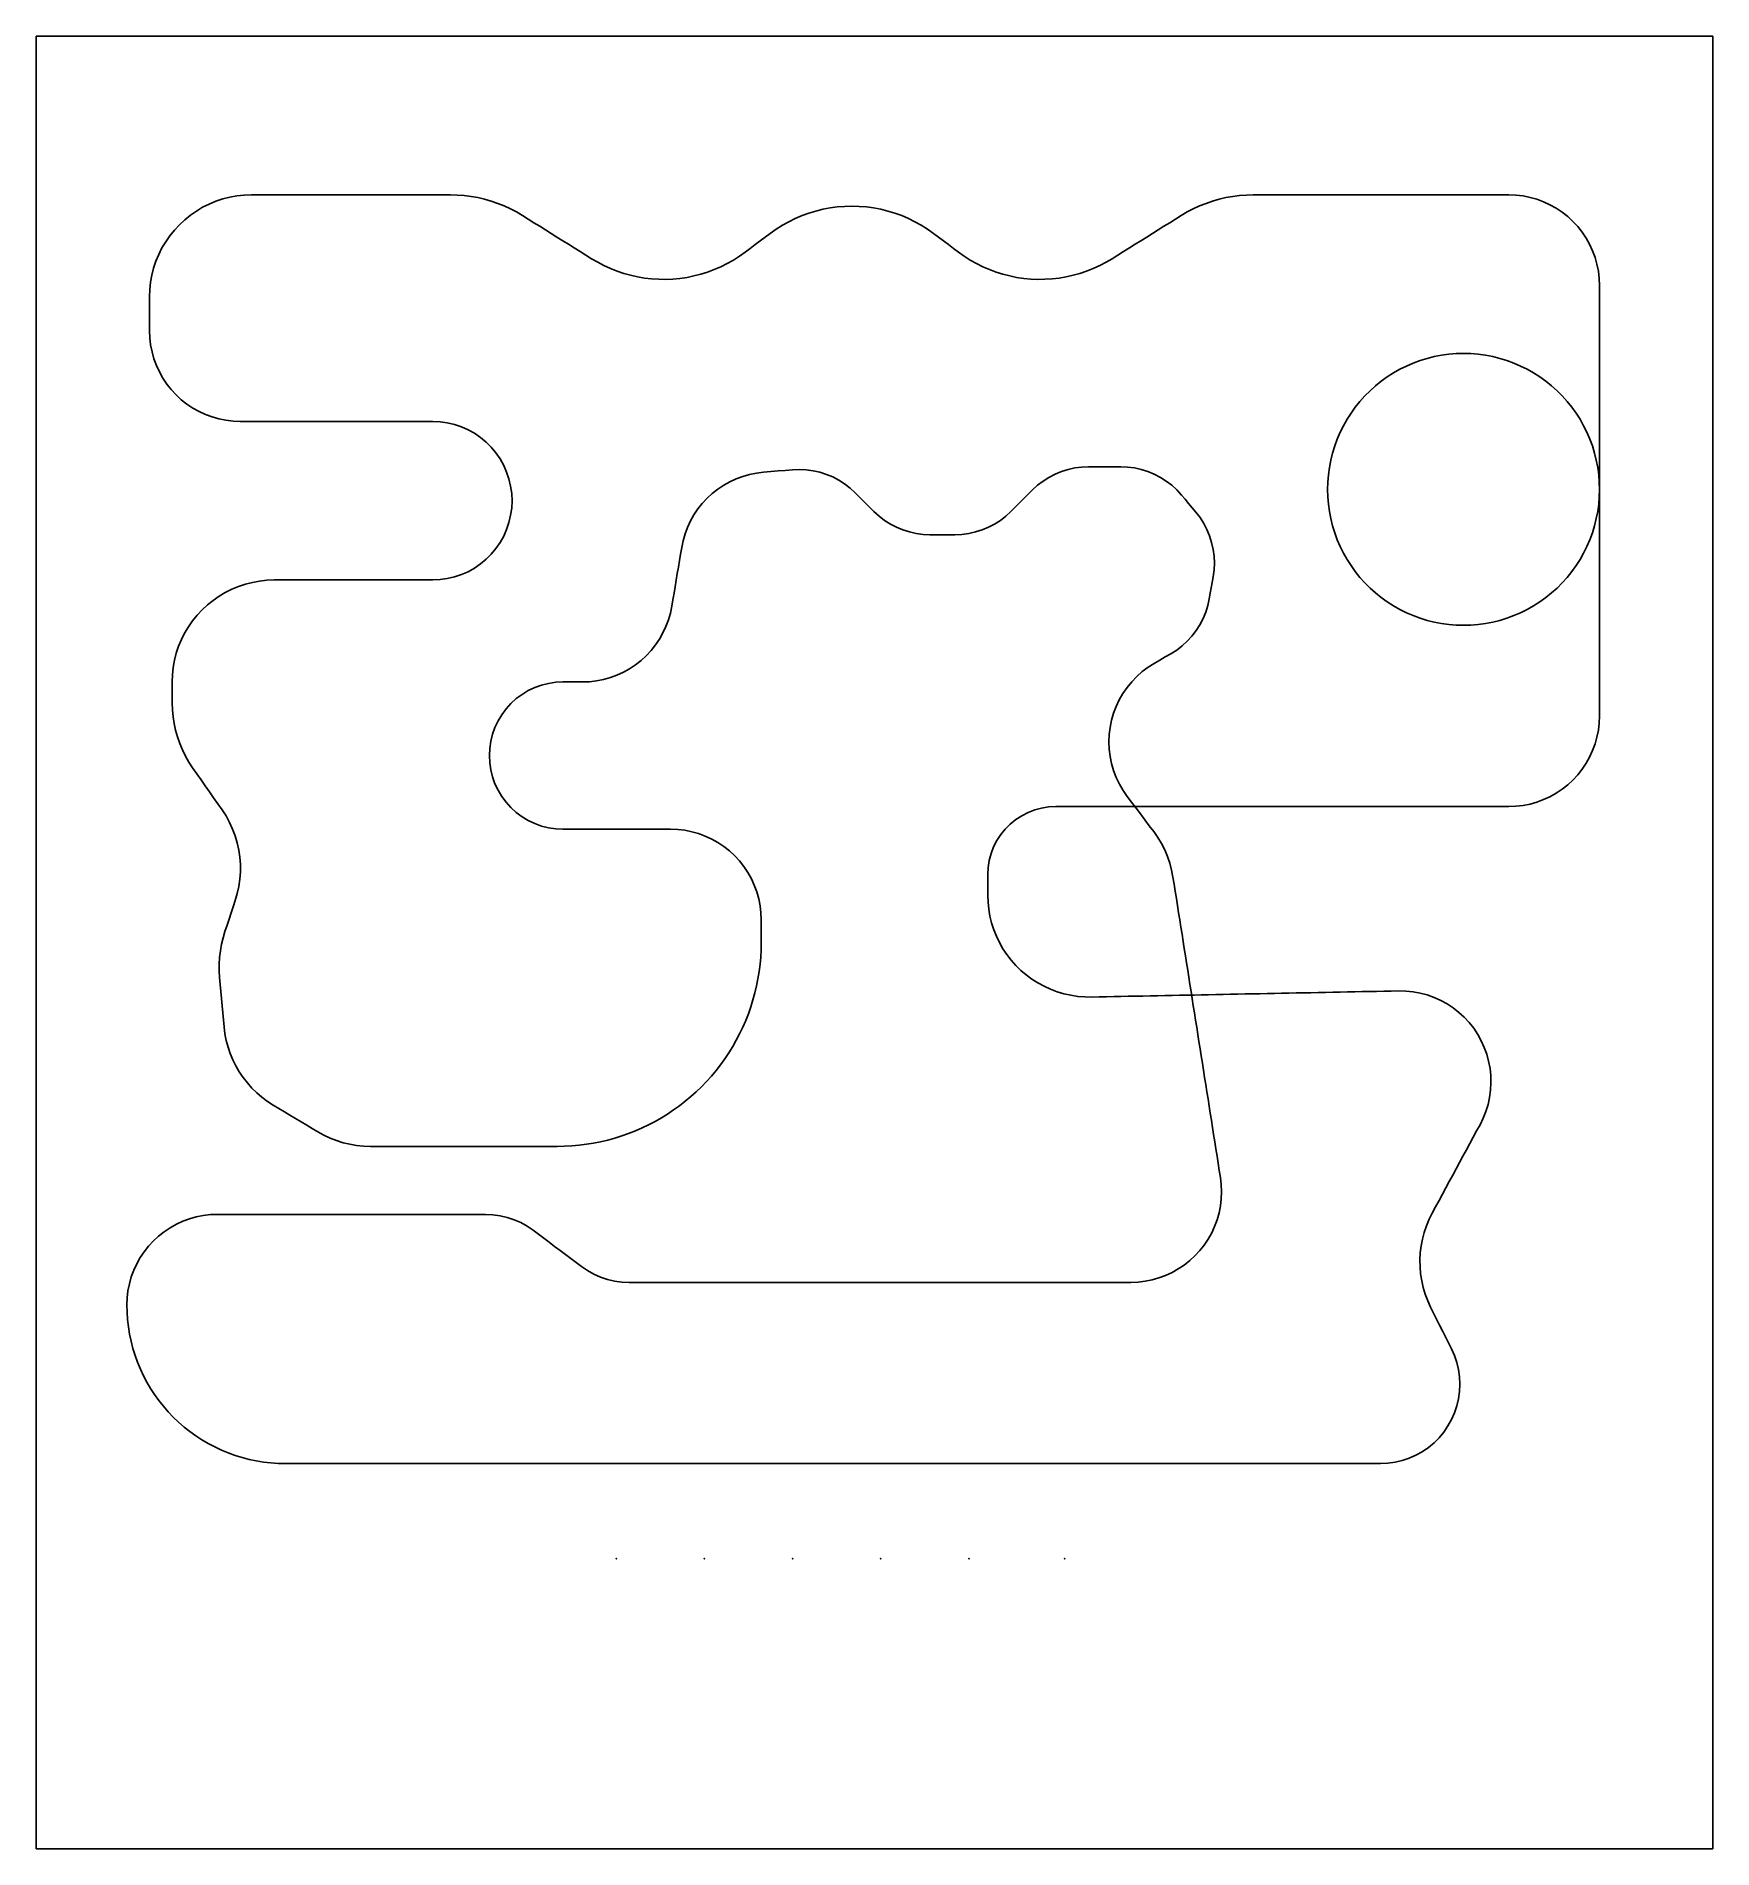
# Model space of a CAD drawing. Header units: millimetres. Extents: x 180000 to 328000, y 0 to 160000.
import ezdxf

# ---------------------------------------------------------------- set-up
doc = ezdxf.new("R2010")
doc.units = ezdxf.units.MM
for name, color, linetype in [('CVS2_GUIDES', 2, 'Continuous'), ('FLOOR', 8, 'Continuous'), ('LOWER', 4, 'Continuous'), ('MIDDLE', 30, 'Continuous'), ('UPPER', 3, 'Continuous')]:
    doc.layers.add(name, color=color, linetype=linetype)

msp = doc.modelspace()

# ---------------------------------------------------------------- linework, layer by layer
at = {"layer": 'CVS2_GUIDES'}
for p in [(231197, 25600, 470), (238983, 25600, 470), (246768, 25600, 470), (254554, 25600, 470), (262340, 25600, 470), (270775, 25600, 470)]:
    msp.add_point(p, dxfattribs=at)
at = {"layer": 'FLOOR'}
msp.add_lwpolyline([(180000, 0), (328000, 0), (328000, 160000), (180000, 160000)], close=True, dxfattribs=at)
at = {"layer": 'LOWER'}
for p, q in [((302168, 131372, 1266), (301558, 131148, 1312)), ((302790, 131563, 1221), (302168, 131372, 1266)), ((303420, 131719, 1176), (302790, 131563, 1221)), ((304059, 131842, 1133), (303420, 131719, 1176)), ((304703, 131930, 1090), (304059, 131842, 1133)), ((305350, 131982, 1047), (304703, 131930, 1090)), ((306000, 132000, 1006), (305350, 131982, 1047)), ((306650, 131982, 966), (306000, 132000, 1006)), ((307297, 131930, 927), (306650, 131982, 966)), ((307941, 131842, 888), (307297, 131930, 927)), ((308580, 131719, 851), (307941, 131842, 888)), ((309210, 131563, 815), (308580, 131719, 851)), ((309832, 131372, 780), (309210, 131563, 815)), ((310442, 131148, 746), (309832, 131372, 780)), ((299266, 129932, 1504), (298738, 129553, 1553)), ((299813, 130282, 1455), (299266, 129932, 1504)), ((300379, 130602, 1407), (299813, 130282, 1455)), ((300961, 130891, 1359), (300379, 130602, 1407)), ((301558, 131148, 1312), (300961, 130891, 1359)), ((311039, 130891, 713), (310442, 131148, 746)), ((311621, 130602, 682), (311039, 130891, 713)), ((312187, 130282, 651), (311621, 130602, 682)), ((312734, 129932, 622), (312187, 130282, 651)), ((313262, 129553, 594), (312734, 129932, 622)), ((297288, 128252, 1704), (296854, 127769, 1756)), ((297748, 128712, 1654), (297288, 128252, 1704)), ((298231, 129146, 1603), (297748, 128712, 1654)), ((298738, 129553, 1553), (298231, 129146, 1603)), ((313769, 129146, 568), (313262, 129553, 594)), ((314252, 128712, 543), (313769, 129146, 568)), ((314712, 128252, 519), (314252, 128712, 543)), ((315146, 127769, 496), (314712, 128252, 519)), ((296068, 126734, 1860), (295718, 126187, 1912)), ((296447, 127262, 1808), (296068, 126734, 1860)), ((296854, 127769, 1756), (296447, 127262, 1808)), ((315553, 127262, 476), (315146, 127769, 496)), ((315932, 126734, 456), (315553, 127262, 476)), ((316282, 126187, 438), (315932, 126734, 456)), ((295109, 125039, 2018), (294852, 124442, 2072)), ((295398, 125621, 1965), (295109, 125039, 2018)), ((295718, 126187, 1912), (295398, 125621, 1965)), ((316602, 125621, 422), (316282, 126187, 438)), ((316891, 125039, 407), (316602, 125621, 422)), ((317148, 124442, 394), (316891, 125039, 407)), ((294437, 123210, 2179), (294281, 122580, 2233)), ((294628, 123832, 2125), (294437, 123210, 2179)), ((294852, 124442, 2072), (294628, 123832, 2125)), ((317372, 123832, 383), (317148, 124442, 394)), ((317563, 123210, 373), (317372, 123832, 383)), ((317719, 122580, 365), (317563, 123210, 373)), ((294158, 121941, 2287), (294070, 121297, 2341)), ((294281, 122580, 2233), (294158, 121941, 2287)), ((317842, 121941, 358), (317719, 122580, 365)), ((317930, 121297, 354), (317842, 121941, 358)), ((294018, 120650, 2396), (294000, 120000, 2450)), ((294070, 121297, 2341), (294018, 120650, 2396)), ((317982, 120650, 351), (317930, 121297, 354)), ((318000, 120000, 350), (317982, 120650, 351)), ((318000, 119355, 350), (318000, 120000, 350)), ((318000, 118710, 350), (318000, 119355, 350)), ((318000, 118065, 350), (318000, 118710, 350)), ((318000, 117419, 350), (318000, 118065, 350)), ((318000, 116774, 350), (318000, 117419, 350)), ((318000, 116129, 350), (318000, 116774, 350)), ((318000, 115484, 350), (318000, 116129, 350)), ((318000, 114839, 350), (318000, 115484, 350)), ((318000, 114194, 350), (318000, 114839, 350)), ((318000, 113548, 350), (318000, 114194, 350)), ((318000, 112903, 350), (318000, 113548, 350)), ((318000, 112258, 350), (318000, 112903, 350)), ((318000, 111613, 350), (318000, 112258, 350)), ((318000, 110968, 350), (318000, 111613, 350)), ((318000, 110323, 350), (318000, 110968, 350)), ((318000, 109677, 350), (318000, 110323, 350)), ((318000, 109032, 350), (318000, 109677, 350)), ((318000, 108387, 350), (318000, 109032, 350)), ((318000, 107742, 350), (318000, 108387, 350)), ((318000, 107097, 350), (318000, 107742, 350)), ((318000, 106452, 350), (318000, 107097, 350)), ((318000, 105806, 350), (318000, 106452, 350)), ((318000, 105161, 350), (318000, 105806, 350)), ((318000, 104516, 350), (318000, 105161, 350)), ((318000, 103871, 350), (318000, 104516, 350)), ((318000, 103226, 350), (318000, 103871, 350)), ((318000, 102581, 350), (318000, 103226, 350)), ((318000, 101935, 350), (318000, 102581, 350)), ((318000, 101290, 350), (318000, 101935, 350)), ((318000, 100645, 350), (318000, 101290, 350)), ((317902, 98749, 350), (317975, 99372, 350)), ((317975, 99372, 350), (318000, 100000, 350)), ((318000, 100000, 350), (318000, 100645, 350)), ((317608, 97528, 350), (317779, 98132, 350)), ((317779, 98132, 350), (317902, 98749, 350)), ((316821, 95820, 350), (317128, 96368, 350)), ((317128, 96368, 350), (317391, 96939, 350)), ((317391, 96939, 350), (317608, 97528, 350)), ((315657, 94343, 350), (316083, 94804, 350)), ((316083, 94804, 350), (316472, 95298, 350)), ((316472, 95298, 350), (316821, 95820, 350)), ((313061, 92609, 350), (313632, 92872, 350)), ((313632, 92872, 350), (314180, 93179, 350)), ((314180, 93179, 350), (314702, 93528, 350)), ((314702, 93528, 350), (315196, 93917, 350)), ((315196, 93917, 350), (315657, 94343, 350)), ((267000, 91196, 350), (267560, 91481, 350)), ((267560, 91481, 350), (268146, 91706, 350)), ((268146, 91706, 350), (268753, 91869, 350)), ((268753, 91869, 350), (269373, 91967, 350)), ((269373, 91967, 350), (270000, 92000, 350)), ((270000, 92000, 350), (270645, 92000, 350)), ((270645, 92000, 350), (271290, 92000, 350)), ((271290, 92000, 350), (271935, 92000, 350)), ((271935, 92000, 350), (272581, 92000, 350)), ((272581, 92000, 350), (273226, 92000, 350)), ((273226, 92000, 350), (273871, 92000, 350)), ((273871, 92000, 350), (274516, 92000, 350)), ((274516, 92000, 350), (275161, 92000, 350)), ((275161, 92000, 350), (275806, 92000, 350)), ((275806, 92000, 350), (276452, 92000, 350)), ((276452, 92000, 350), (277097, 92000, 350)), ((277097, 92000, 350), (277742, 92000, 350)), ((277742, 92000, 350), (278387, 92000, 350)), ((278387, 92000, 350), (279032, 92000, 350)), ((279032, 92000, 350), (279677, 92000, 350)), ((279677, 92000, 350), (280323, 92000, 350)), ((280323, 92000, 350), (280968, 92000, 350)), ((280968, 92000, 350), (281613, 92000, 350)), ((281613, 92000, 350), (282258, 92000, 350)), ((282258, 92000, 350), (282903, 92000, 350)), ((282903, 92000, 350), (283548, 92000, 350)), ((283548, 92000, 350), (284194, 92000, 350)), ((284194, 92000, 350), (284839, 92000, 350)), ((284839, 92000, 350), (285484, 92000, 350)), ((285484, 92000, 350), (286129, 92000, 350)), ((286129, 92000, 350), (286774, 92000, 350)), ((286774, 92000, 350), (287419, 92000, 350)), ((287419, 92000, 350), (288065, 92000, 350)), ((288065, 92000, 350), (288710, 92000, 350)), ((288710, 92000, 350), (289355, 92000, 350)), ((289355, 92000, 350), (290000, 92000, 350)), ((290000, 92000, 350), (290645, 92000, 350)), ((290645, 92000, 350), (291290, 92000, 350)), ((291290, 92000, 350), (291935, 92000, 350)), ((291935, 92000, 350), (292581, 92000, 350)), ((292581, 92000, 350), (293226, 92000, 350)), ((293226, 92000, 350), (293871, 92000, 350)), ((293871, 92000, 350), (294516, 92000, 350)), ((294516, 92000, 350), (295161, 92000, 350)), ((295161, 92000, 350), (295806, 92000, 350)), ((295806, 92000, 350), (296452, 92000, 350)), ((296452, 92000, 350), (297097, 92000, 350)), ((297097, 92000, 350), (297742, 92000, 350)), ((297742, 92000, 350), (298387, 92000, 350)), ((298387, 92000, 350), (299032, 92000, 350)), ((299032, 92000, 350), (299677, 92000, 350)), ((299677, 92000, 350), (300323, 92000, 350)), ((300323, 92000, 350), (300968, 92000, 350)), ((300968, 92000, 350), (301613, 92000, 350)), ((301613, 92000, 350), (302258, 92000, 350)), ((302258, 92000, 350), (302903, 92000, 350)), ((302903, 92000, 350), (303548, 92000, 350)), ((303548, 92000, 350), (304194, 92000, 350)), ((304194, 92000, 350), (304839, 92000, 350)), ((304839, 92000, 350), (305484, 92000, 350)), ((305484, 92000, 350), (306129, 92000, 350)), ((306129, 92000, 350), (306774, 92000, 350)), ((306774, 92000, 350), (307419, 92000, 350)), ((307419, 92000, 350), (308065, 92000, 350)), ((308065, 92000, 350), (308710, 92000, 350)), ((308710, 92000, 350), (309355, 92000, 350)), ((309355, 92000, 350), (310000, 92000, 350)), ((310000, 92000, 350), (310628, 92025, 350)), ((310628, 92025, 350), (311251, 92098, 350)), ((311251, 92098, 350), (311868, 92221, 350)), ((311868, 92221, 350), (312472, 92392, 350)), ((312472, 92392, 350), (313061, 92609, 350)), ((265146, 89527, 350), (265541, 90015, 350)), ((265541, 90015, 350), (265985, 90459, 350)), ((265985, 90459, 350), (266473, 90854, 350)), ((266473, 90854, 350), (267000, 91196, 350)), ((264294, 87854, 350), (264519, 88440, 350)), ((264519, 88440, 350), (264804, 89000, 350)), ((264804, 89000, 350), (265146, 89527, 350)), ((264000, 86000, 350), (264033, 86627, 350)), ((264033, 86627, 350), (264131, 87247, 350)), ((264131, 87247, 350), (264294, 87854, 350)), ((264000, 85394, 350), (264000, 86000, 350)), ((264000, 84788, 350), (264000, 85394, 350)), ((264000, 84182, 350), (264000, 84788, 350)), ((264022, 83560, 350), (264000, 84182, 350)), ((264086, 82941, 350), (264022, 83560, 350)), ((264193, 82328, 350), (264086, 82941, 350)), ((264342, 81724, 350), (264193, 82328, 350)), ((264533, 81131, 350), (264342, 81724, 350)), ((264764, 80553, 350), (264533, 81131, 350)), ((265034, 79993, 350), (264764, 80553, 350)), ((265343, 79452, 350), (265034, 79993, 350)), ((265688, 78934, 350), (265343, 79452, 350)), ((266068, 78442, 350), (265688, 78934, 350)), ((266482, 77976, 350), (266068, 78442, 350)), ((266926, 77541, 350), (266482, 77976, 350)), ((267399, 77137, 350), (266926, 77541, 350)), ((267900, 76766, 350), (267399, 77137, 350)), ((268424, 76432, 350), (267900, 76766, 350)), ((268971, 76134, 350), (268424, 76432, 350)), ((269537, 75875, 350), (268971, 76134, 350)), ((270119, 75655, 350), (269537, 75875, 350)), ((270715, 75477, 350), (270119, 75655, 350)), ((271322, 75340, 350), (270715, 75477, 350)), ((271937, 75245, 350), (271322, 75340, 350)), ((272558, 75193, 350), (271937, 75245, 350)), ((274470, 75209, 350), (273825, 75196, 350)), ((275114, 75222, 350), (274470, 75209, 350)), ((275759, 75235, 350), (275114, 75222, 350)), ((276404, 75248, 350), (275759, 75235, 350)), ((277049, 75261, 350), (276404, 75248, 350)), ((277693, 75274, 350), (277049, 75261, 350)), ((278338, 75287, 350), (277693, 75274, 350)), ((278983, 75300, 350), (278338, 75287, 350)), ((279628, 75313, 350), (278983, 75300, 350)), ((280272, 75325, 350), (279628, 75313, 350)), ((280917, 75338, 350), (280272, 75325, 350)), ((281562, 75351, 350), (280917, 75338, 350)), ((282207, 75364, 350), (281562, 75351, 350)), ((282852, 75377, 350), (282207, 75364, 350)), ((283496, 75390, 350), (282852, 75377, 350)), ((284141, 75403, 350), (283496, 75390, 350)), ((284786, 75416, 350), (284141, 75403, 350)), ((285431, 75429, 350), (284786, 75416, 350)), ((286075, 75442, 350), (285431, 75429, 350)), ((286720, 75454, 350), (286075, 75442, 350)), ((287365, 75467, 350), (286720, 75454, 350)), ((288010, 75480, 350), (287365, 75467, 350)), ((288655, 75493, 350), (288010, 75480, 350)), ((289299, 75506, 350), (288655, 75493, 350)), ((289944, 75519, 350), (289299, 75506, 350)), ((290589, 75532, 350), (289944, 75519, 350)), ((291234, 75545, 350), (290589, 75532, 350)), ((291878, 75558, 350), (291234, 75545, 350)), ((292523, 75570, 350), (291878, 75558, 350)), ((293168, 75583, 350), (292523, 75570, 350)), ((293813, 75596, 350), (293168, 75583, 350)), ((294458, 75609, 350), (293813, 75596, 350)), ((295102, 75622, 350), (294458, 75609, 350)), ((295747, 75635, 350), (295102, 75622, 350)), ((296392, 75648, 350), (295747, 75635, 350)), ((297037, 75661, 350), (296392, 75648, 350)), ((297681, 75674, 350), (297037, 75661, 350)), ((298326, 75687, 350), (297681, 75674, 350)), ((298971, 75699, 350), (298326, 75687, 350)), ((299616, 75712, 350), (298971, 75699, 350)), ((300260, 75725, 350), (299616, 75712, 350)), ((300902, 75712, 350), (300260, 75725, 350)), ((301541, 75648, 350), (300902, 75712, 350)), ((302173, 75533, 350), (301541, 75648, 350)), ((302793, 75367, 350), (302173, 75533, 350)), ((303398, 75152, 350), (302793, 75367, 350)), ((273180, 75184, 350), (272558, 75193, 350)), ((273825, 75196, 350), (273180, 75184, 350)), ((303984, 74889, 350), (303398, 75152, 350)), ((304547, 74580, 350), (303984, 74889, 350)), ((305083, 74227, 350), (304547, 74580, 350)), ((305589, 73833, 350), (305083, 74227, 350)), ((306062, 73398, 350), (305589, 73833, 350)), ((306499, 72928, 350), (306062, 73398, 350)), ((306897, 72424, 350), (306499, 72928, 350)), ((307252, 71889, 350), (306897, 72424, 350)), ((307564, 71328, 350), (307252, 71889, 350)), ((307830, 70743, 350), (307564, 71328, 350)), ((308048, 70139, 350), (307830, 70743, 350)), ((308217, 69520, 350), (308048, 70139, 350)), ((308336, 68889, 350), (308217, 69520, 350)), ((308403, 68251, 350), (308336, 68889, 350)), ((308384, 66968, 350), (308420, 67609, 350)), ((308420, 67609, 350), (308403, 68251, 350)), ((307973, 65090, 350), (308161, 65704, 350)), ((308161, 65704, 350), (308298, 66331, 350)), ((308298, 66331, 350), (308384, 66968, 350)), ((307455, 63917, 350), (307738, 64493, 350)), ((307738, 64493, 350), (307973, 65090, 350)), ((306550, 62246, 350), (306852, 62803, 350)), ((306852, 62803, 350), (307153, 63360, 350)), ((307153, 63360, 350), (307455, 63917, 350)), ((305645, 60575, 350), (305947, 61132, 350)), ((305947, 61132, 350), (306248, 61689, 350)), ((306248, 61689, 350), (306550, 62246, 350)), ((304740, 58905, 350), (305042, 59462, 350)), ((305042, 59462, 350), (305343, 60018, 350)), ((305343, 60018, 350), (305645, 60575, 350)), ((303835, 57234, 350), (304137, 57791, 350)), ((304137, 57791, 350), (304438, 58348, 350)), ((304438, 58348, 350), (304740, 58905, 350)), ((196000, 56000, 350), (195372, 55975, 350)), ((196640, 56000, 350), (196000, 56000, 350)), ((197279, 56000, 350), (196640, 56000, 350)), ((197919, 56000, 350), (197279, 56000, 350)), ((198559, 56000, 350), (197919, 56000, 350)), ((199198, 56000, 350), (198559, 56000, 350)), ((199838, 56000, 350), (199198, 56000, 350)), ((200477, 56000, 350), (199838, 56000, 350)), ((201117, 56000, 350), (200477, 56000, 350)), ((201757, 56000, 350), (201117, 56000, 350)), ((202396, 56000, 350), (201757, 56000, 350)), ((203036, 56000, 350), (202396, 56000, 350)), ((203676, 56000, 350), (203036, 56000, 350)), ((204315, 56000, 350), (203676, 56000, 350)), ((204955, 56000, 350), (204315, 56000, 350)), ((205595, 56000, 350), (204955, 56000, 350)), ((206234, 56000, 350), (205595, 56000, 350)), ((206874, 56000, 350), (206234, 56000, 350)), ((207514, 56000, 350), (206874, 56000, 350)), ((208153, 56000, 350), (207514, 56000, 350)), ((208793, 56000, 350), (208153, 56000, 350)), ((209432, 56000, 350), (208793, 56000, 350)), ((210072, 56000, 350), (209432, 56000, 350)), ((210712, 56000, 350), (210072, 56000, 350)), ((211351, 56000, 350), (210712, 56000, 350)), ((211991, 56000, 350), (211351, 56000, 350)), ((212631, 56000, 350), (211991, 56000, 350)), ((213270, 56000, 350), (212631, 56000, 350)), ((213910, 56000, 350), (213270, 56000, 350)), ((214550, 56000, 350), (213910, 56000, 350)), ((215189, 56000, 350), (214550, 56000, 350)), ((215829, 56000, 350), (215189, 56000, 350)), ((216468, 56000, 350), (215829, 56000, 350)), ((217108, 56000, 350), (216468, 56000, 350)), ((217748, 56000, 350), (217108, 56000, 350)), ((218387, 56000, 350), (217748, 56000, 350)), ((219027, 56000, 350), (218387, 56000, 350)), ((219667, 56000, 350), (219027, 56000, 350)), ((220309, 55970, 350), (219667, 56000, 350)), ((302957, 55568, 350), (303232, 56120, 350)), ((303232, 56120, 350), (303533, 56677, 350)), ((303533, 56677, 350), (303835, 57234, 350)), ((191298, 54472, 350), (190804, 54083, 350)), ((191820, 54821, 350), (191298, 54472, 350)), ((192368, 55128, 350), (191820, 54821, 350)), ((192939, 55391, 350), (192368, 55128, 350)), ((193528, 55608, 350), (192939, 55391, 350)), ((194132, 55779, 350), (193528, 55608, 350)), ((194749, 55902, 350), (194132, 55779, 350)), ((195372, 55975, 350), (194749, 55902, 350)), ((220946, 55882, 350), (220309, 55970, 350)), ((221573, 55735, 350), (220946, 55882, 350)), ((222183, 55532, 350), (221573, 55735, 350)), ((222772, 55273, 350), (222183, 55532, 350)), ((223335, 54962, 350), (222772, 55273, 350)), ((223867, 54600, 350), (223335, 54962, 350)), ((224341, 54244, 350), (223867, 54600, 350)), ((302367, 53816, 350), (302523, 54413, 350)), ((302523, 54413, 350), (302720, 54998, 350)), ((302720, 54998, 350), (302957, 55568, 350)), ((189917, 53196, 350), (189528, 52702, 350)), ((190343, 53657, 350), (189917, 53196, 350)), ((190804, 54083, 350), (190343, 53657, 350)), ((224815, 53889, 350), (224341, 54244, 350)), ((225289, 53533, 350), (224815, 53889, 350)), ((225763, 53178, 350), (225289, 53533, 350)), ((226237, 52822, 350), (225763, 53178, 350)), ((226711, 52467, 350), (226237, 52822, 350)), ((302178, 52597, 350), (302251, 53210, 350)), ((302251, 53210, 350), (302367, 53816, 350)), ((188872, 51632, 350), (188609, 51061, 350)), ((189179, 52180, 350), (188872, 51632, 350)), ((189528, 52702, 350), (189179, 52180, 350)), ((227185, 52111, 350), (226711, 52467, 350)), ((227659, 51756, 350), (227185, 52111, 350)), ((228133, 51400, 350), (227659, 51756, 350)), ((228665, 51038, 350), (228133, 51400, 350)), ((302147, 51981, 350), (302178, 52597, 350)), ((302158, 51364, 350), (302147, 51981, 350)), ((302211, 50749, 350), (302158, 51364, 350)), ((188221, 49868, 350), (188098, 49251, 350)), ((188392, 50472, 350), (188221, 49868, 350)), ((188609, 51061, 350), (188392, 50472, 350)), ((229228, 50727, 350), (228665, 51038, 350)), ((229817, 50468, 350), (229228, 50727, 350)), ((230427, 50265, 350), (229817, 50468, 350)), ((231054, 50118, 350), (230427, 50265, 350)), ((231691, 50030, 350), (231054, 50118, 350)), ((232333, 50000, 350), (231691, 50030, 350)), ((232975, 50000, 351), (232333, 50000, 350)), ((233618, 50000, 353), (232975, 50000, 351)), ((234260, 50000, 356), (233618, 50000, 353)), ((234902, 50000, 360), (234260, 50000, 356)), ((235544, 50000, 366), (234902, 50000, 360)), ((236186, 50000, 372), (235544, 50000, 366)), ((236828, 50000, 380), (236186, 50000, 372)), ((237470, 50000, 390), (236828, 50000, 380)), ((238112, 50000, 400), (237470, 50000, 390)), ((238754, 50000, 412), (238112, 50000, 400)), ((239396, 50000, 424), (238754, 50000, 412)), ((240038, 50000, 438), (239396, 50000, 424)), ((240681, 50000, 453), (240038, 50000, 438)), ((241323, 50000, 469), (240681, 50000, 453)), ((241965, 50000, 486), (241323, 50000, 469)), ((242607, 50000, 504), (241965, 50000, 486)), ((243249, 50000, 524), (242607, 50000, 504)), ((243891, 50000, 544), (243249, 50000, 524)), ((244533, 50000, 565), (243891, 50000, 544)), ((245175, 50000, 588), (244533, 50000, 565)), ((245817, 50000, 611), (245175, 50000, 588)), ((246459, 50000, 636), (245817, 50000, 611)), ((247101, 50000, 661), (246459, 50000, 636)), ((247744, 50000, 687), (247101, 50000, 661)), ((248386, 50000, 715), (247744, 50000, 687)), ((249028, 50000, 743), (248386, 50000, 715)), ((249670, 50000, 772), (249028, 50000, 743)), ((250312, 50000, 802), (249670, 50000, 772)), ((250954, 50000, 834), (250312, 50000, 802)), ((251596, 50000, 866), (250954, 50000, 834)), ((252238, 50000, 898), (251596, 50000, 866)), ((252880, 50000, 932), (252238, 50000, 898)), ((253522, 50000, 967), (252880, 50000, 932)), ((254164, 50000, 1002), (253522, 50000, 967)), ((254807, 50000, 1039), (254164, 50000, 1002)), ((255449, 50000, 1076), (254807, 50000, 1039)), ((256091, 50000, 1114), (255449, 50000, 1076)), ((256733, 50000, 1153), (256091, 50000, 1114)), ((257375, 50000, 1192), (256733, 50000, 1153)), ((258017, 50000, 1232), (257375, 50000, 1192)), ((258659, 50000, 1274), (258017, 50000, 1232)), ((259301, 50000, 1315), (258659, 50000, 1274)), ((259943, 50000, 1358), (259301, 50000, 1315)), ((260585, 50000, 1401), (259943, 50000, 1358)), ((261228, 50000, 1445), (260585, 50000, 1401)), ((261870, 50000, 1490), (261228, 50000, 1445)), ((262512, 50000, 1535), (261870, 50000, 1490)), ((263154, 50000, 1581), (262512, 50000, 1535)), ((263796, 50000, 1628), (263154, 50000, 1581)), ((264438, 50000, 1675), (263796, 50000, 1628)), ((265080, 50000, 1723), (264438, 50000, 1675)), ((265722, 50000, 1772), (265080, 50000, 1723)), ((266364, 50000, 1821), (265722, 50000, 1772)), ((267006, 50000, 1871), (266364, 50000, 1821)), ((267648, 50000, 1921), (267006, 50000, 1871)), ((268291, 50000, 1972), (267648, 50000, 1921)), ((268933, 50000, 2024), (268291, 50000, 1972)), ((269575, 50000, 2076), (268933, 50000, 2024)), ((270217, 50000, 2129), (269575, 50000, 2076)), ((270859, 50000, 2182), (270217, 50000, 2129)), ((271501, 50000, 2235), (270859, 50000, 2182)), ((272143, 50000, 2290), (271501, 50000, 2235)), ((272785, 50000, 2344), (272143, 50000, 2290)), ((273427, 50000, 2399), (272785, 50000, 2344)), ((302306, 50140, 350), (302211, 50749, 350)), ((302443, 49538, 350), (302306, 50140, 350)), ((188025, 48628, 350), (188000, 48000, 350)), ((188000, 48000, 350), (188015, 47353, 350)), ((188098, 49251, 350), (188025, 48628, 350)), ((302621, 48947, 350), (302443, 49538, 350)), ((302839, 48370, 350), (302621, 48947, 350)), ((303096, 47809, 350), (302839, 48370, 350)), ((188015, 47353, 350), (188060, 46708, 350)), ((188060, 46708, 350), (188134, 46066, 350)), ((303358, 47283, 350), (303096, 47809, 350)), ((303621, 46758, 350), (303358, 47283, 350)), ((303884, 46232, 350), (303621, 46758, 350)), ((188134, 46066, 350), (188238, 45428, 350)), ((188238, 45428, 350), (188372, 44795, 350)), ((304147, 45707, 350), (303884, 46232, 350)), ((304409, 45181, 350), (304147, 45707, 350)), ((304672, 44656, 350), (304409, 45181, 350)), ((188372, 44795, 350), (188534, 44169, 350)), ((188534, 44169, 350), (188726, 43551, 350)), ((188726, 43551, 350), (188945, 42943, 350)), ((304935, 44130, 350), (304672, 44656, 350)), ((305197, 43539, 350), (304935, 44130, 350)), ((305404, 42926, 350), (305197, 43539, 350)), ((188945, 42943, 350), (189193, 42345, 350)), ((189193, 42345, 350), (189468, 41760, 350)), ((189468, 41760, 350), (189769, 41188, 350)), ((305553, 42296, 350), (305404, 42926, 350)), ((305643, 41655, 350), (305553, 42296, 350)), ((305674, 41009, 350), (305643, 41655, 350)), ((189769, 41188, 350), (190097, 40630, 350)), ((190097, 40630, 350), (190450, 40088, 350)), ((190450, 40088, 350), (190828, 39563, 350)), ((305556, 39721, 350), (305645, 40362, 350)), ((305645, 40362, 350), (305674, 41009, 350)), ((190828, 39563, 350), (191229, 39056, 350)), ((191229, 39056, 350), (191654, 38568, 350)), ((191654, 38568, 350), (192101, 38101, 350)), ((304943, 37885, 350), (305204, 38478, 350)), ((305204, 38478, 350), (305409, 39091, 350)), ((305409, 39091, 350), (305556, 39721, 350)), ((192101, 38101, 350), (192568, 37654, 350)), ((192568, 37654, 350), (193056, 37229, 350)), ((193056, 37229, 350), (193563, 36828, 350)), ((193563, 36828, 350), (194088, 36450, 350)), ((304263, 36786, 350), (304628, 37320, 350)), ((304628, 37320, 350), (304943, 37885, 350)), ((194088, 36450, 350), (194630, 36097, 350)), ((194630, 36097, 350), (195188, 35769, 350)), ((195188, 35769, 350), (195760, 35468, 350)), ((195760, 35468, 350), (196345, 35193, 350)), ((302361, 35050, 350), (302895, 35416, 350)), ((302895, 35416, 350), (303393, 35830, 350)), ((303393, 35830, 350), (303850, 36288, 350)), ((303850, 36288, 350), (304263, 36786, 350)), ((196345, 35193, 350), (196943, 34945, 350)), ((196943, 34945, 350), (197551, 34726, 350)), ((197551, 34726, 350), (198169, 34534, 350)), ((198169, 34534, 350), (198795, 34372, 350)), ((198795, 34372, 350), (199428, 34238, 350)), ((199428, 34238, 350), (200066, 34134, 350)), ((200066, 34134, 350), (200708, 34060, 350)), ((200708, 34060, 350), (201353, 34015, 350)), ((201353, 34015, 350), (202000, 34000, 350)), ((202000, 34000, 350), (202649, 34000, 350)), ((202649, 34000, 350), (203298, 34000, 350)), ((203298, 34000, 350), (203946, 34000, 350)), ((203946, 34000, 350), (204595, 34000, 350)), ((204595, 34000, 350), (205244, 34000, 350)), ((205244, 34000, 350), (205893, 34000, 350)), ((205893, 34000, 350), (206542, 34000, 350)), ((206542, 34000, 350), (207191, 34000, 350)), ((207191, 34000, 350), (207839, 34000, 350)), ((207839, 34000, 350), (208488, 34000, 350)), ((208488, 34000, 350), (209137, 34000, 350)), ((209137, 34000, 350), (209786, 34000, 350)), ((209786, 34000, 350), (210435, 34000, 350)), ((210435, 34000, 350), (211083, 34000, 350)), ((211083, 34000, 350), (211732, 34000, 350)), ((211732, 34000, 350), (212381, 34000, 350)), ((212381, 34000, 350), (213030, 34000, 350)), ((213030, 34000, 350), (213679, 34000, 350)), ((213679, 34000, 350), (214328, 34000, 350)), ((214328, 34000, 350), (214976, 34000, 350)), ((214976, 34000, 350), (215625, 34000, 350)), ((215625, 34000, 350), (216274, 34000, 350)), ((216274, 34000, 350), (216923, 34000, 350)), ((216923, 34000, 350), (217572, 34000, 350)), ((217572, 34000, 350), (218220, 34000, 350)), ((218220, 34000, 350), (218869, 34000, 350)), ((218869, 34000, 350), (219518, 34000, 350)), ((219518, 34000, 350), (220167, 34000, 350)), ((220167, 34000, 350), (220816, 34000, 350)), ((220816, 34000, 350), (221465, 34000, 350)), ((221465, 34000, 350), (222113, 34000, 350)), ((222113, 34000, 350), (222762, 34000, 350)), ((222762, 34000, 350), (223411, 34000, 350)), ((223411, 34000, 350), (224060, 34000, 350)), ((224060, 34000, 350), (224709, 34000, 350)), ((224709, 34000, 350), (225357, 34000, 350)), ((225357, 34000, 350), (226006, 34000, 350)), ((226006, 34000, 350), (226655, 34000, 350)), ((226655, 34000, 350), (227304, 34000, 350)), ((227304, 34000, 350), (227953, 34000, 350)), ((227953, 34000, 350), (228602, 34000, 350)), ((228602, 34000, 350), (229250, 34000, 350)), ((229250, 34000, 350), (229899, 34000, 350)), ((229899, 34000, 350), (230548, 34000, 350)), ((230548, 34000, 350), (231197, 34000, 350)), ((231197, 34000, 350), (231846, 34000, 350)), ((231846, 34000, 350), (232494, 34000, 350)), ((232494, 34000, 350), (233143, 34000, 350)), ((233143, 34000, 350), (233792, 34000, 350)), ((233792, 34000, 350), (234441, 34000, 350)), ((234441, 34000, 350), (235090, 34000, 350)), ((235090, 34000, 350), (235738, 34000, 350)), ((235738, 34000, 350), (236387, 34000, 350)), ((236387, 34000, 350), (237036, 34000, 350)), ((237036, 34000, 350), (237685, 34000, 350)), ((237685, 34000, 350), (238334, 34000, 350)), ((238334, 34000, 350), (238983, 34000, 350)), ((238983, 34000, 350), (239631, 34000, 350)), ((239631, 34000, 350), (240280, 34000, 350)), ((240280, 34000, 350), (240929, 34000, 350)), ((240929, 34000, 350), (241578, 34000, 350)), ((241578, 34000, 350), (242227, 34000, 350)), ((242227, 34000, 350), (242875, 34000, 350)), ((242875, 34000, 350), (243524, 34000, 350)), ((243524, 34000, 350), (244173, 34000, 350)), ((244173, 34000, 350), (244822, 34000, 350)), ((244822, 34000, 350), (245471, 34000, 350)), ((245471, 34000, 350), (246120, 34000, 350)), ((246120, 34000, 350), (246768, 34000, 350)), ((246768, 34000, 350), (247417, 34000, 350)), ((247417, 34000, 350), (248066, 34000, 350)), ((248066, 34000, 350), (248715, 34000, 350)), ((248715, 34000, 350), (249364, 34000, 350)), ((249364, 34000, 350), (250012, 34000, 350)), ((250012, 34000, 350), (250661, 34000, 350)), ((250661, 34000, 350), (251310, 34000, 350)), ((251310, 34000, 350), (251959, 34000, 350)), ((251959, 34000, 350), (252608, 34000, 350)), ((252608, 34000, 350), (253257, 34000, 350)), ((253257, 34000, 350), (253905, 34000, 350)), ((253905, 34000, 350), (254554, 34000, 350)), ((254554, 34000, 350), (255203, 34000, 350)), ((255203, 34000, 350), (255852, 34000, 350)), ((255852, 34000, 350), (256501, 34000, 350)), ((256501, 34000, 350), (257149, 34000, 350)), ((257149, 34000, 350), (257798, 34000, 350)), ((257798, 34000, 350), (258447, 34000, 350)), ((258447, 34000, 350), (259096, 34000, 350)), ((259096, 34000, 350), (259745, 34000, 350)), ((259745, 34000, 350), (260394, 34000, 350)), ((260394, 34000, 350), (261042, 34000, 350)), ((261042, 34000, 350), (261691, 34000, 350)), ((261691, 34000, 350), (262340, 34000, 350)), ((262340, 34000, 350), (262989, 34000, 350)), ((262989, 34000, 350), (263638, 34000, 350)), ((263638, 34000, 350), (264286, 34000, 350)), ((264286, 34000, 350), (264935, 34000, 350)), ((264935, 34000, 350), (265584, 34000, 350)), ((265584, 34000, 350), (266233, 34000, 350)), ((266233, 34000, 350), (266882, 34000, 350)), ((266882, 34000, 350), (267531, 34000, 350)), ((267531, 34000, 350), (268179, 34000, 350)), ((268179, 34000, 350), (268828, 34000, 350)), ((268828, 34000, 350), (269477, 34000, 350)), ((269477, 34000, 350), (270126, 34000, 350)), ((270126, 34000, 350), (270775, 34000, 350)), ((270775, 34000, 350), (271423, 34000, 350)), ((271423, 34000, 350), (272072, 34000, 350)), ((272072, 34000, 350), (272721, 34000, 350)), ((272721, 34000, 350), (273370, 34000, 350)), ((273370, 34000, 350), (274019, 34000, 350)), ((274019, 34000, 350), (274668, 34000, 350)), ((274668, 34000, 350), (275316, 34000, 350)), ((275316, 34000, 350), (275965, 34000, 350)), ((275965, 34000, 350), (276614, 34000, 350)), ((276614, 34000, 350), (277263, 34000, 350)), ((277263, 34000, 350), (277912, 34000, 350)), ((277912, 34000, 350), (278560, 34000, 350)), ((278560, 34000, 350), (279209, 34000, 350)), ((279209, 34000, 350), (279858, 34000, 350)), ((279858, 34000, 350), (280507, 34000, 350)), ((280507, 34000, 350), (281156, 34000, 350)), ((281156, 34000, 350), (281805, 34000, 350)), ((281805, 34000, 350), (282453, 34000, 350)), ((282453, 34000, 350), (283102, 34000, 350)), ((283102, 34000, 350), (283751, 34000, 350)), ((283751, 34000, 350), (284400, 34000, 350)), ((284400, 34000, 350), (285049, 34000, 350)), ((285049, 34000, 350), (285697, 34000, 350)), ((285697, 34000, 350), (286346, 34000, 350)), ((286346, 34000, 350), (286995, 34000, 350)), ((286995, 34000, 350), (287644, 34000, 350)), ((287644, 34000, 350), (288293, 34000, 350)), ((288293, 34000, 350), (288942, 34000, 350)), ((288942, 34000, 350), (289590, 34000, 350)), ((289590, 34000, 350), (290239, 34000, 350)), ((290239, 34000, 350), (290888, 34000, 350)), ((290888, 34000, 350), (291537, 34000, 350)), ((291537, 34000, 350), (292186, 34000, 350)), ((292186, 34000, 350), (292834, 34000, 350)), ((292834, 34000, 350), (293483, 34000, 350)), ((293483, 34000, 350), (294132, 34000, 350)), ((294132, 34000, 350), (294781, 34000, 350)), ((294781, 34000, 350), (295430, 34000, 350)), ((295430, 34000, 350), (296078, 34000, 350)), ((296078, 34000, 350), (296727, 34000, 350)), ((296727, 34000, 350), (297376, 34000, 350)), ((297376, 34000, 350), (298025, 34000, 350)), ((298025, 34000, 350), (298674, 34000, 350)), ((298674, 34000, 350), (299320, 34030, 350)), ((299320, 34030, 350), (299961, 34119, 350)), ((299961, 34119, 350), (300591, 34268, 350)), ((300591, 34268, 350), (301204, 34473, 350)), ((301204, 34473, 350), (301796, 34735, 350)), ((301796, 34735, 350), (302361, 35050, 350))]:
    msp.add_line(p, q, dxfattribs=at)
at = {"layer": 'MIDDLE'}
for p, q in [((196464, 145635, 4550), (195855, 145433, 4550)), ((197087, 145794, 4550), (196464, 145635, 4550)), ((197719, 145908, 4550), (197087, 145794, 4550)), ((198358, 145977, 4550), (197719, 145908, 4550)), ((199000, 146000, 4550), (198358, 145977, 4550)), ((199627, 146000, 4550), (199000, 146000, 4550)), ((200254, 146000, 4550), (199627, 146000, 4550)), ((200881, 146000, 4550), (200254, 146000, 4550)), ((201508, 146000, 4550), (200881, 146000, 4550)), ((202135, 146000, 4550), (201508, 146000, 4550)), ((202763, 146000, 4550), (202135, 146000, 4550)), ((203390, 146000, 4550), (202763, 146000, 4550)), ((204017, 146000, 4550), (203390, 146000, 4550)), ((204644, 146000, 4550), (204017, 146000, 4550)), ((205271, 146000, 4550), (204644, 146000, 4550)), ((205898, 146000, 4550), (205271, 146000, 4550)), ((206525, 146000, 4550), (205898, 146000, 4550)), ((207152, 146000, 4550), (206525, 146000, 4550)), ((207779, 146000, 4550), (207152, 146000, 4550)), ((208406, 146000, 4550), (207779, 146000, 4550)), ((209033, 146000, 4550), (208406, 146000, 4550)), ((209660, 146000, 4550), (209033, 146000, 4550)), ((210288, 146000, 4550), (209660, 146000, 4550)), ((210915, 146000, 4550), (210288, 146000, 4550)), ((211542, 146000, 4550), (210915, 146000, 4550)), ((212169, 146000, 4550), (211542, 146000, 4550)), ((212796, 146000, 4550), (212169, 146000, 4550)), ((213423, 146000, 4550), (212796, 146000, 4550)), ((214050, 146000, 4550), (213423, 146000, 4550)), ((214677, 146000, 4550), (214050, 146000, 4550)), ((215304, 146000, 4550), (214677, 146000, 4550)), ((215931, 146000, 4550), (215304, 146000, 4550)), ((216558, 146000, 4550), (215931, 146000, 4550)), ((217168, 145985, 4550), (216558, 146000, 4550)), ((217775, 145938, 4550), (217168, 145985, 4550)), ((218380, 145861, 4550), (217775, 145938, 4550)), ((218979, 145753, 4550), (218380, 145861, 4550)), ((219573, 145615, 4550), (218979, 145753, 4550)), ((220158, 145447, 4550), (219573, 145615, 4550)), ((284427, 145615, 4550), (283842, 145447, 4550)), ((285021, 145753, 4550), (284427, 145615, 4550)), ((285620, 145861, 4550), (285021, 145753, 4550)), ((286225, 145938, 4550), (285620, 145861, 4550)), ((286832, 145985, 4550), (286225, 145938, 4550)), ((287442, 146000, 4550), (286832, 145985, 4550)), ((288086, 146000, 4550), (287442, 146000, 4550)), ((288731, 146000, 4550), (288086, 146000, 4550)), ((289375, 146000, 4550), (288731, 146000, 4550)), ((290020, 146000, 4550), (289375, 146000, 4550)), ((290664, 146000, 4550), (290020, 146000, 4550)), ((291309, 146000, 4550), (290664, 146000, 4550)), ((291953, 146000, 4550), (291309, 146000, 4550)), ((292598, 146000, 4550), (291953, 146000, 4550)), ((293242, 146000, 4550), (292598, 146000, 4550)), ((293887, 146000, 4550), (293242, 146000, 4550)), ((294531, 146000, 4550), (293887, 146000, 4550)), ((295176, 146000, 4550), (294531, 146000, 4550)), ((295820, 146000, 4550), (295176, 146000, 4550)), ((296465, 146000, 4550), (295820, 146000, 4550)), ((297109, 146000, 4550), (296465, 146000, 4550)), ((297754, 146000, 4550), (297109, 146000, 4550)), ((298399, 146000, 4550), (297754, 146000, 4550)), ((299043, 146000, 4550), (298399, 146000, 4550)), ((299688, 146000, 4550), (299043, 146000, 4550)), ((300332, 146000, 4550), (299688, 146000, 4550)), ((300977, 146000, 4550), (300332, 146000, 4550)), ((301621, 146000, 4550), (300977, 146000, 4550)), ((302266, 146000, 4550), (301621, 146000, 4550)), ((302910, 146000, 4550), (302266, 146000, 4550)), ((303555, 146000, 4550), (302910, 146000, 4550)), ((304199, 146000, 4550), (303555, 146000, 4550)), ((304844, 146000, 4550), (304199, 146000, 4550)), ((305488, 146000, 4550), (304844, 146000, 4550)), ((306133, 146000, 4550), (305488, 146000, 4550)), ((306777, 146000, 4550), (306133, 146000, 4550)), ((307422, 146000, 4550), (306777, 146000, 4550)), ((308066, 146000, 4550), (307422, 146000, 4550)), ((308711, 146000, 4550), (308066, 146000, 4550)), ((309355, 146000, 4550), (308711, 146000, 4550)), ((310000, 146000, 4550), (309355, 146000, 4550)), ((310628, 145975, 4550), (310000, 146000, 4550)), ((311251, 145902, 4550), (310628, 145975, 4550)), ((311868, 145779, 4550), (311251, 145902, 4550)), ((312472, 145608, 4550), (311868, 145779, 4550)), ((313061, 145391, 4550), (312472, 145608, 4550)), ((193607, 144205, 4550), (193106, 143802, 4550)), ((194134, 144571, 4550), (193607, 144205, 4550)), ((194687, 144899, 4550), (194134, 144571, 4550)), ((195261, 145187, 4550), (194687, 144899, 4550)), ((195855, 145433, 4550), (195261, 145187, 4550)), ((220735, 145250, 4550), (220158, 145447, 4550)), ((221300, 145023, 4550), (220735, 145250, 4550)), ((221854, 144768, 4550), (221300, 145023, 4550)), ((222394, 144486, 4550), (221854, 144768, 4550)), ((222918, 144176, 4550), (222394, 144486, 4550)), ((223427, 143858, 4550), (222918, 144176, 4550)), ((247601, 144164, 4550), (247008, 143913, 4550)), ((248205, 144384, 4550), (247601, 144164, 4550)), ((248821, 144571, 4550), (248205, 144384, 4550)), ((249446, 144725, 4550), (248821, 144571, 4550)), ((250078, 144845, 4550), (249446, 144725, 4550)), ((250715, 144931, 4550), (250078, 144845, 4550)), ((251357, 144983, 4550), (250715, 144931, 4550)), ((252000, 145000, 4550), (251357, 144983, 4550)), ((252643, 144983, 4550), (252000, 145000, 4550)), ((253285, 144931, 4550), (252643, 144983, 4550)), ((253922, 144845, 4550), (253285, 144931, 4550)), ((254554, 144725, 4550), (253922, 144845, 4550)), ((255179, 144571, 4550), (254554, 144725, 4550)), ((255795, 144384, 4550), (255179, 144571, 4550)), ((256399, 144164, 4550), (255795, 144384, 4550)), ((256992, 143913, 4550), (256399, 144164, 4550)), ((281082, 144176, 4550), (280573, 143858, 4550)), ((281606, 144486, 4550), (281082, 144176, 4550)), ((282146, 144768, 4550), (281606, 144486, 4550)), ((282700, 145023, 4550), (282146, 144768, 4550)), ((283265, 145250, 4550), (282700, 145023, 4550)), ((283842, 145447, 4550), (283265, 145250, 4550)), ((313632, 145128, 4550), (313061, 145391, 4550)), ((314180, 144821, 4550), (313632, 145128, 4550)), ((314702, 144472, 4550), (314180, 144821, 4550)), ((315196, 144083, 4550), (314702, 144472, 4550)), ((315657, 143657, 4550), (315196, 144083, 4550)), ((192198, 142894, 4550), (191795, 142393, 4550)), ((192636, 143364, 4550), (192198, 142894, 4550)), ((193106, 143802, 4550), (192636, 143364, 4550)), ((223936, 143540, 4550), (223427, 143858, 4550)), ((224444, 143222, 4550), (223936, 143540, 4550)), ((224953, 142904, 4550), (224444, 143222, 4550)), ((225462, 142586, 4550), (224953, 142904, 4550)), ((225970, 142268, 4550), (225462, 142586, 4550)), ((244800, 142600, 4550), (244357, 142267, 4550)), ((245325, 142972, 4550), (244800, 142600, 4550)), ((245869, 143316, 4550), (245325, 142972, 4550)), ((246431, 143629, 4550), (245869, 143316, 4550)), ((247008, 143913, 4550), (246431, 143629, 4550)), ((257569, 143629, 4550), (256992, 143913, 4550)), ((258131, 143316, 4550), (257569, 143629, 4550)), ((258675, 142972, 4550), (258131, 143316, 4550)), ((259200, 142600, 4550), (258675, 142972, 4550)), ((259643, 142267, 4550), (259200, 142600, 4550)), ((278538, 142586, 4550), (278030, 142268, 4550)), ((279047, 142904, 4550), (278538, 142586, 4550)), ((279556, 143222, 4550), (279047, 142904, 4550)), ((280064, 143540, 4550), (279556, 143222, 4550)), ((280573, 143858, 4550), (280064, 143540, 4550)), ((316083, 143196, 4550), (315657, 143657, 4550)), ((316472, 142702, 4550), (316083, 143196, 4550)), ((316821, 142180, 4550), (316472, 142702, 4550)), ((191101, 141313, 4550), (190813, 140739, 4550)), ((191429, 141866, 4550), (191101, 141313, 4550)), ((191795, 142393, 4550), (191429, 141866, 4550)), ((226479, 141951, 4550), (225970, 142268, 4550)), ((226988, 141633, 4550), (226479, 141951, 4550)), ((227497, 141315, 4550), (226988, 141633, 4550)), ((228005, 140997, 4550), (227497, 141315, 4550)), ((228514, 140679, 4550), (228005, 140997, 4550)), ((242583, 140937, 4550), (242071, 140574, 4550)), ((243026, 141270, 4550), (242583, 140937, 4550)), ((243470, 141602, 4550), (243026, 141270, 4550)), ((243913, 141935, 4550), (243470, 141602, 4550)), ((244357, 142267, 4550), (243913, 141935, 4550)), ((260087, 141935, 4550), (259643, 142267, 4550)), ((260530, 141602, 4550), (260087, 141935, 4550)), ((260974, 141270, 4550), (260530, 141602, 4550)), ((261417, 140937, 4550), (260974, 141270, 4550)), ((261929, 140574, 4550), (261417, 140937, 4550)), ((275995, 140997, 4550), (275486, 140679, 4550)), ((276503, 141315, 4550), (275995, 140997, 4550)), ((277012, 141633, 4550), (276503, 141315, 4550)), ((277521, 141951, 4550), (277012, 141633, 4550)), ((278030, 142268, 4550), (277521, 141951, 4550)), ((317128, 141632, 4550), (316821, 142180, 4550)), ((317391, 141061, 4550), (317128, 141632, 4550)), ((317608, 140472, 4550), (317391, 141061, 4550)), ((190365, 139536, 4550), (190206, 138913, 4550)), ((190567, 140145, 4550), (190365, 139536, 4550)), ((190813, 140739, 4550), (190567, 140145, 4550)), ((229023, 140361, 4550), (228514, 140679, 4550)), ((229563, 140043, 4550), (229023, 140361, 4550)), ((230119, 139753, 4550), (229563, 140043, 4550)), ((230690, 139493, 4550), (230119, 139753, 4550)), ((231273, 139263, 4550), (230690, 139493, 4550)), ((231868, 139063, 4550), (231273, 139263, 4550)), ((239858, 139403, 4550), (239270, 139184, 4550)), ((240433, 139652, 4550), (239858, 139403, 4550)), ((240995, 139930, 4550), (240433, 139652, 4550)), ((241542, 140238, 4550), (240995, 139930, 4550)), ((242071, 140574, 4550), (241542, 140238, 4550)), ((262458, 140238, 4550), (261929, 140574, 4550)), ((263005, 139930, 4550), (262458, 140238, 4550)), ((263567, 139652, 4550), (263005, 139930, 4550)), ((264142, 139403, 4550), (263567, 139652, 4550)), ((264730, 139184, 4550), (264142, 139403, 4550)), ((272727, 139263, 4550), (272132, 139063, 4550)), ((273310, 139493, 4550), (272727, 139263, 4550)), ((273881, 139753, 4550), (273310, 139493, 4550)), ((274437, 140043, 4550), (273881, 139753, 4550)), ((274977, 140361, 4550), (274437, 140043, 4550)), ((275486, 140679, 4550), (274977, 140361, 4550)), ((317779, 139868, 4550), (317608, 140472, 4550)), ((317902, 139251, 4550), (317779, 139868, 4550)), ((317975, 138628, 4550), (317902, 139251, 4550)), ((190023, 137642, 4550), (190000, 137000, 4550)), ((190092, 138281, 4550), (190023, 137642, 4550)), ((190206, 138913, 4550), (190092, 138281, 4550)), ((232472, 138895, 4550), (231868, 139063, 4550)), ((233084, 138759, 4550), (232472, 138895, 4550)), ((233702, 138655, 4550), (233084, 138759, 4550)), ((234325, 138584, 4550), (233702, 138655, 4550)), ((234951, 138545, 4550), (234325, 138584, 4550)), ((235578, 138538, 4550), (234951, 138545, 4550)), ((236205, 138565, 4550), (235578, 138538, 4550)), ((236829, 138624, 4550), (236205, 138565, 4550)), ((237450, 138716, 4550), (236829, 138624, 4550)), ((238064, 138840, 4550), (237450, 138716, 4550)), ((238672, 138996, 4550), (238064, 138840, 4550)), ((239270, 139184, 4550), (238672, 138996, 4550)), ((265328, 138996, 4550), (264730, 139184, 4550)), ((265936, 138840, 4550), (265328, 138996, 4550)), ((266550, 138716, 4550), (265936, 138840, 4550)), ((267171, 138624, 4550), (266550, 138716, 4550)), ((267795, 138565, 4550), (267171, 138624, 4550)), ((268422, 138538, 4550), (267795, 138565, 4550)), ((269049, 138545, 4550), (268422, 138538, 4550)), ((269675, 138584, 4550), (269049, 138545, 4550)), ((270298, 138655, 4550), (269675, 138584, 4550)), ((270916, 138759, 4550), (270298, 138655, 4550)), ((271528, 138895, 4550), (270916, 138759, 4550)), ((272132, 139063, 4550), (271528, 138895, 4550)), ((318000, 138000, 4550), (317975, 138628, 4550)), ((318000, 137357, 4550), (318000, 138000, 4550)), ((190000, 137000, 4550), (190000, 136400, 4550)), ((190000, 136400, 4550), (190000, 135800, 4550)), ((318000, 136714, 4550), (318000, 137357, 4550)), ((318000, 136071, 4550), (318000, 136714, 4550)), ((318000, 135429, 4550), (318000, 136071, 4550)), ((190000, 135800, 4550), (190000, 135200, 4550)), ((190000, 135200, 4550), (190000, 134600, 4550)), ((190000, 134600, 4550), (190000, 134000, 4550)), ((318000, 134786, 4550), (318000, 135429, 4550)), ((318000, 134143, 4550), (318000, 134786, 4550)), ((190000, 134000, 4550), (190025, 133372, 4550)), ((190025, 133372, 4550), (190098, 132749, 4550)), ((318000, 133500, 4550), (318000, 134143, 4550)), ((318000, 132857, 4550), (318000, 133500, 4550)), ((318000, 132214, 4550), (318000, 132857, 4550)), ((190098, 132749, 4550), (190221, 132132, 4550)), ((190221, 132132, 4550), (190392, 131528, 4550)), ((190392, 131528, 4550), (190609, 130939, 4550)), ((318000, 131571, 4550), (318000, 132214, 4550)), ((318000, 130929, 4550), (318000, 131571, 4550)), ((190609, 130939, 4550), (190872, 130368, 4550)), ((190872, 130368, 4550), (191179, 129820, 4550)), ((191179, 129820, 4550), (191528, 129298, 4550)), ((318000, 130286, 4550), (318000, 130929, 4550)), ((318000, 129643, 4550), (318000, 130286, 4550)), ((318000, 129000, 4550), (318000, 129643, 4550)), ((191528, 129298, 4550), (191917, 128804, 4550)), ((191917, 128804, 4550), (192343, 128343, 4550)), ((192343, 128343, 4550), (192804, 127917, 4550)), ((318000, 128357, 4550), (318000, 129000, 4550)), ((318000, 127714, 4550), (318000, 128357, 4550)), ((192804, 127917, 4550), (193298, 127528, 4550)), ((193298, 127528, 4550), (193820, 127179, 4550)), ((193820, 127179, 4550), (194368, 126872, 4550)), ((194368, 126872, 4550), (194939, 126609, 4550)), ((194939, 126609, 4550), (195528, 126392, 4550)), ((318000, 127071, 4550), (318000, 127714, 4550)), ((318000, 126429, 4550), (318000, 127071, 4550)), ((318000, 125786, 4550), (318000, 126429, 4550)), ((195528, 126392, 4550), (196132, 126221, 4550)), ((196132, 126221, 4550), (196749, 126098, 4550)), ((196749, 126098, 4550), (197372, 126025, 4550)), ((197372, 126025, 4550), (198000, 126000, 4550)), ((198000, 126000, 4550), (198630, 126000, 4550)), ((198630, 126000, 4550), (199259, 126000, 4550)), ((199259, 126000, 4550), (199889, 126000, 4550)), ((199889, 126000, 4550), (200519, 126000, 4550)), ((200519, 126000, 4550), (201148, 126000, 4550)), ((201148, 126000, 4550), (201778, 126000, 4550)), ((201778, 126000, 4550), (202407, 126000, 4550)), ((202407, 126000, 4550), (203037, 126000, 4550)), ((203037, 126000, 4550), (203667, 126000, 4550)), ((203667, 126000, 4550), (204296, 126000, 4550)), ((204296, 126000, 4550), (204926, 126000, 4550)), ((204926, 126000, 4550), (205556, 126000, 4550)), ((205556, 126000, 4550), (206185, 126000, 4550)), ((206185, 126000, 4550), (206815, 126000, 4550)), ((206815, 126000, 4550), (207444, 126000, 4550)), ((207444, 126000, 4550), (208074, 126000, 4550)), ((208074, 126000, 4550), (208704, 126000, 4550)), ((208704, 126000, 4550), (209333, 126000, 4550)), ((209333, 126000, 4550), (209963, 126000, 4550)), ((209963, 126000, 4550), (210593, 126000, 4550)), ((210593, 126000, 4550), (211222, 126000, 4550)), ((211222, 126000, 4550), (211852, 126000, 4550)), ((211852, 126000, 4550), (212481, 126000, 4550)), ((212481, 126000, 4550), (213111, 126000, 4550)), ((213111, 126000, 4550), (213741, 126000, 4550)), ((213741, 126000, 4550), (214370, 126000, 4550)), ((214370, 126000, 4550), (215000, 126000, 4550)), ((215000, 126000, 4550), (215646, 125970, 4550)), ((215646, 125970, 4550), (216286, 125881, 4550)), ((216286, 125881, 4550), (216916, 125733, 4550)), ((216916, 125733, 4550), (217529, 125527, 4550)), ((217529, 125527, 4550), (218120, 125266, 4550)), ((218120, 125266, 4550), (218685, 124952, 4550)), ((218685, 124952, 4550), (219218, 124586, 4550)), ((318000, 125143, 4550), (318000, 125786, 4550)), ((318000, 124500, 4550), (318000, 125143, 4550)), ((219218, 124586, 4550), (219716, 124173, 4550)), ((219716, 124173, 4550), (220173, 123716, 4550)), ((220173, 123716, 4550), (220586, 123218, 4550)), ((220586, 123218, 4550), (220952, 122685, 4550)), ((318000, 123857, 4550), (318000, 124500, 4550)), ((318000, 123214, 4550), (318000, 123857, 4550)), ((318000, 122571, 4550), (318000, 123214, 4550)), ((220952, 122685, 4550), (221266, 122120, 4550)), ((221266, 122120, 4550), (221527, 121529, 4550)), ((318000, 121929, 4550), (318000, 122571, 4550)), ((318000, 121286, 4550), (318000, 121929, 4550)), ((221527, 121529, 4550), (221733, 120916, 4550)), ((221733, 120916, 4550), (221881, 120286, 4550)), ((221881, 120286, 4550), (221970, 119646, 4550)), ((294000, 120000, 2450), (294018, 119350, 2504)), ((317982, 119350, 4549), (318000, 120000, 4550)), ((318000, 120643, 4550), (318000, 121286, 4550)), ((318000, 120000, 4550), (318000, 120643, 4550)), ((221970, 119646, 4550), (222000, 119000, 4550)), ((222000, 119000, 4550), (221970, 118354, 4550)), ((294018, 119350, 2504), (294070, 118703, 2559)), ((294070, 118703, 2559), (294158, 118059, 2613)), ((317842, 118059, 4542), (317930, 118703, 4546)), ((317930, 118703, 4546), (317982, 119350, 4549)), ((221733, 117084, 4550), (221527, 116471, 4550)), ((221881, 117714, 4550), (221733, 117084, 4550)), ((221970, 118354, 4550), (221881, 117714, 4550)), ((294158, 118059, 2613), (294281, 117420, 2667)), ((294281, 117420, 2667), (294437, 116790, 2721)), ((317563, 116790, 4527), (317719, 117420, 4535)), ((317719, 117420, 4535), (317842, 118059, 4542)), ((220952, 115315, 4550), (220586, 114782, 4550)), ((221266, 115880, 4550), (220952, 115315, 4550)), ((221527, 116471, 4550), (221266, 115880, 4550)), ((294437, 116790, 2721), (294628, 116168, 2775)), ((294628, 116168, 2775), (294852, 115558, 2828)), ((294852, 115558, 2828), (295109, 114961, 2882)), ((316891, 114961, 4493), (317148, 115558, 4506)), ((317148, 115558, 4506), (317372, 116168, 4517)), ((317372, 116168, 4517), (317563, 116790, 4527)), ((219716, 113827, 4550), (219218, 113414, 4553)), ((220173, 114284, 4550), (219716, 113827, 4550)), ((220586, 114782, 4550), (220173, 114284, 4550)), ((295109, 114961, 2882), (295398, 114379, 2935)), ((295398, 114379, 2935), (295718, 113813, 2988)), ((295718, 113813, 2988), (296068, 113266, 3040)), ((315932, 113266, 4444), (316282, 113813, 4462)), ((316282, 113813, 4462), (316602, 114379, 4478)), ((316602, 114379, 4478), (316891, 114961, 4493)), ((201000, 112000, 5609), (200358, 111977, 5670)), ((201636, 112000, 5550), (201000, 112000, 5609)), ((202273, 112000, 5493), (201636, 112000, 5550)), ((202909, 112000, 5436), (202273, 112000, 5493)), ((203545, 112000, 5380), (202909, 112000, 5436)), ((204182, 112000, 5326), (203545, 112000, 5380)), ((204818, 112000, 5273), (204182, 112000, 5326)), ((205455, 112000, 5221), (204818, 112000, 5273)), ((206091, 112000, 5171), (205455, 112000, 5221)), ((206727, 112000, 5122), (206091, 112000, 5171)), ((207364, 112000, 5075), (206727, 112000, 5122)), ((208000, 112000, 5029), (207364, 112000, 5075)), ((208636, 112000, 4985), (208000, 112000, 5029)), ((209273, 112000, 4943), (208636, 112000, 4985)), ((209909, 112000, 4902), (209273, 112000, 4943)), ((210545, 112000, 4864), (209909, 112000, 4902)), ((211182, 112000, 4827), (210545, 112000, 4864)), ((211818, 112000, 4793), (211182, 112000, 4827)), ((212455, 112000, 4760), (211818, 112000, 4793)), ((213091, 112000, 4729), (212455, 112000, 4760)), ((213727, 112000, 4701), (213091, 112000, 4729)), ((214364, 112000, 4675), (213727, 112000, 4701)), ((215000, 112000, 4651), (214364, 112000, 4675)), ((215646, 112030, 4629), (215000, 112000, 4651)), ((216286, 112119, 4610), (215646, 112030, 4629)), ((216916, 112267, 4593), (216286, 112119, 4610)), ((217529, 112473, 4579), (216916, 112267, 4593)), ((218120, 112734, 4568), (217529, 112473, 4579)), ((218685, 113048, 4559), (218120, 112734, 4568)), ((219218, 113414, 4553), (218685, 113048, 4559)), ((296068, 113266, 3040), (296447, 112738, 3092)), ((296447, 112738, 3092), (296854, 112231, 3144)), ((296854, 112231, 3144), (297288, 111748, 3196)), ((314712, 111748, 4381), (315146, 112231, 4404)), ((315146, 112231, 4404), (315553, 112738, 4424)), ((315553, 112738, 4424), (315932, 113266, 4444)), ((196134, 110571, 6117), (195607, 110205, 6183)), ((196687, 110899, 6051), (196134, 110571, 6117)), ((197261, 111187, 5986), (196687, 110899, 6051)), ((197855, 111433, 5921), (197261, 111187, 5986)), ((198464, 111635, 5857), (197855, 111433, 5921)), ((199087, 111794, 5794), (198464, 111635, 5857)), ((199719, 111908, 5731), (199087, 111794, 5794)), ((200358, 111977, 5670), (199719, 111908, 5731)), ((297288, 111748, 3196), (297748, 111288, 3246)), ((297748, 111288, 3246), (298231, 110854, 3297)), ((298231, 110854, 3297), (298738, 110447, 3347)), ((298738, 110447, 3347), (299266, 110068, 3396)), ((312734, 110068, 4278), (313262, 110447, 4306)), ((313262, 110447, 4306), (313769, 110854, 4332)), ((313769, 110854, 4332), (314252, 111288, 4357)), ((314252, 111288, 4357), (314712, 111748, 4381)), ((194198, 108894, 6385), (193795, 108393, 6452)), ((194636, 109364, 6317), (194198, 108894, 6385)), ((195106, 109802, 6250), (194636, 109364, 6317)), ((195607, 110205, 6183), (195106, 109802, 6250)), ((299266, 110068, 3396), (299813, 109718, 3445)), ((299813, 109718, 3445), (300379, 109398, 3493)), ((300379, 109398, 3493), (300961, 109109, 3541)), ((300961, 109109, 3541), (301558, 108852, 3588)), ((301558, 108852, 3588), (302168, 108628, 3634)), ((309832, 108628, 4120), (310442, 108852, 4154)), ((310442, 108852, 4154), (311039, 109109, 4187)), ((311039, 109109, 4187), (311621, 109398, 4218)), ((311621, 109398, 4218), (312187, 109718, 4249)), ((312187, 109718, 4249), (312734, 110068, 4278)), ((193101, 107313, 6588), (192813, 106739, 6657)), ((193429, 107866, 6520), (193101, 107313, 6588)), ((193795, 108393, 6452), (193429, 107866, 6520)), ((302168, 108628, 3634), (302790, 108437, 3679)), ((302790, 108437, 3679), (303420, 108281, 3724)), ((303420, 108281, 3724), (304059, 108158, 3767)), ((304059, 108158, 3767), (304703, 108070, 3810)), ((304703, 108070, 3810), (305350, 108018, 3853)), ((305350, 108018, 3853), (306000, 108000, 3894)), ((306000, 108000, 3894), (306650, 108018, 3934)), ((306650, 108018, 3934), (307297, 108070, 3973)), ((307297, 108070, 3973), (307941, 108158, 4012)), ((307941, 108158, 4012), (308580, 108281, 4049)), ((308580, 108281, 4049), (309210, 108437, 4085)), ((309210, 108437, 4085), (309832, 108628, 4120)), ((280231, 86399, 6613), (280350, 85782, 6558)), ((280350, 85782, 6558), (280450, 85150, 6502)), ((280450, 85150, 6502), (280550, 84518, 6445)), ((280550, 84518, 6445), (280649, 83887, 6388)), ((280649, 83887, 6388), (280749, 83255, 6330)), ((280749, 83255, 6330), (280849, 82623, 6272)), ((280849, 82623, 6272), (280949, 81991, 6214)), ((280949, 81991, 6214), (281048, 81360, 6155)), ((281048, 81360, 6155), (281148, 80728, 6096)), ((281148, 80728, 6096), (281248, 80096, 6037)), ((281248, 80096, 6037), (281348, 79464, 5977)), ((281348, 79464, 5977), (281447, 78833, 5918)), ((281447, 78833, 5918), (281547, 78201, 5857)), ((281547, 78201, 5857), (281647, 77569, 5797)), ((281647, 77569, 5797), (281747, 76937, 5736)), ((281747, 76937, 5736), (281847, 76305, 5675)), ((281847, 76305, 5675), (281946, 75674, 5614)), ((281946, 75674, 5614), (282046, 75042, 5553)), ((282046, 75042, 5553), (282146, 74410, 5491)), ((282146, 74410, 5491), (282246, 73778, 5429)), ((282246, 73778, 5429), (282345, 73147, 5368)), ((282345, 73147, 5368), (282445, 72515, 5305)), ((282445, 72515, 5305), (282545, 71883, 5243)), ((282545, 71883, 5243), (282645, 71251, 5181)), ((282645, 71251, 5181), (282744, 70620, 5118)), ((282744, 70620, 5118), (282844, 69988, 5056)), ((282844, 69988, 5056), (282944, 69356, 4993)), ((282944, 69356, 4993), (283044, 68724, 4930)), ((283044, 68724, 4930), (283143, 68092, 4867)), ((283143, 68092, 4867), (283243, 67461, 4804)), ((283243, 67461, 4804), (283343, 66829, 4741)), ((283343, 66829, 4741), (283443, 66197, 4678)), ((283443, 66197, 4678), (283542, 65565, 4615)), ((283542, 65565, 4615), (283642, 64934, 4552)), ((283642, 64934, 4552), (283742, 64302, 4489)), ((283742, 64302, 4489), (283842, 63670, 4426)), ((283842, 63670, 4426), (283941, 63038, 4363)), ((283941, 63038, 4363), (284041, 62407, 4300)), ((284041, 62407, 4300), (284141, 61775, 4237)), ((284141, 61775, 4237), (284241, 61143, 4174)), ((284241, 61143, 4174), (284340, 60511, 4111)), ((284340, 60511, 4111), (284440, 59879, 4048)), ((284440, 59879, 4048), (284540, 59248, 3986)), ((284540, 59248, 3986), (284613, 58624, 3924)), ((284613, 58624, 3924), (284638, 57997, 3863)), ((284638, 57997, 3863), (284613, 57369, 3802)), ((284416, 56130, 3680), (284245, 55525, 3619)), ((284539, 56745, 3741), (284416, 56130, 3680)), ((284613, 57369, 3802), (284539, 56745, 3741)), ((284028, 54936, 3559), (283765, 54366, 3498)), ((284245, 55525, 3619), (284028, 54936, 3559)), ((282720, 52803, 3319), (282293, 52342, 3259)), ((283109, 53296, 3378), (282720, 52803, 3319)), ((283458, 53818, 3438), (283109, 53296, 3378)), ((283765, 54366, 3498), (283458, 53818, 3438)), ((281339, 51527, 3141), (280817, 51178, 3083)), ((281832, 51916, 3200), (281339, 51527, 3141)), ((282293, 52342, 3259), (281832, 51916, 3200)), ((274069, 50000, 2455), (273427, 50000, 2399)), ((274711, 50000, 2511), (274069, 50000, 2455)), ((275354, 50000, 2567), (274711, 50000, 2511)), ((275996, 50000, 2624), (275354, 50000, 2567)), ((276638, 50000, 2681), (275996, 50000, 2624)), ((277265, 50025, 2737), (276638, 50000, 2681)), ((277889, 50098, 2794), (277265, 50025, 2737)), ((278505, 50221, 2851), (277889, 50098, 2794)), ((279109, 50391, 2909), (278505, 50221, 2851)), ((279698, 50609, 2966), (279109, 50391, 2909)), ((280269, 50871, 3024), (279698, 50609, 2966)), ((280817, 51178, 3083), (280269, 50871, 3024))]:
    msp.add_line(p, q, dxfattribs=at)
at = {"layer": 'UPPER'}
for p, q in [((244844, 121570, 8750), (245484, 121624, 8750)), ((245484, 121624, 8750), (246124, 121677, 8750)), ((246124, 121677, 8750), (246765, 121730, 8750)), ((246765, 121730, 8750), (247372, 121755, 8750)), ((247372, 121755, 8750), (247979, 121726, 8750)), ((247979, 121726, 8750), (248581, 121645, 8750)), ((248581, 121645, 8750), (249174, 121512, 8750)), ((270505, 121578, 8750), (271088, 121761, 8750)), ((271088, 121761, 8750), (271684, 121894, 8750)), ((271684, 121894, 8750), (272289, 121973, 8750)), ((272289, 121973, 8750), (272899, 122000, 8750)), ((272899, 122000, 8750), (273467, 122000, 8750)), ((273467, 122000, 8750), (274034, 122000, 8750)), ((274034, 122000, 8750), (274601, 122000, 8750)), ((274601, 122000, 8750), (275168, 122000, 8750)), ((275168, 122000, 8750), (275735, 122000, 8750)), ((275735, 122000, 8750), (276345, 121973, 8750)), ((276345, 121973, 8750), (276951, 121894, 8750)), ((276951, 121894, 8750), (277547, 121761, 8750)), ((277547, 121761, 8750), (278130, 121578, 8750)), ((239680, 119635, 8750), (240169, 120020, 8750)), ((240169, 120020, 8750), (240687, 120365, 8750)), ((240687, 120365, 8750), (241230, 120669, 8750)), ((241230, 120669, 8750), (241794, 120931, 8750)), ((241794, 120931, 8750), (242378, 121147, 8750)), ((242378, 121147, 8750), (242976, 121318, 8750)), ((242976, 121318, 8750), (243586, 121441, 8750)), ((243586, 121441, 8750), (244203, 121517, 8750)), ((244203, 121517, 8750), (244844, 121570, 8750)), ((249174, 121512, 8750), (249754, 121327, 8750)), ((249754, 121327, 8750), (250315, 121094, 8750)), ((250315, 121094, 8750), (250853, 120812, 8750)), ((250853, 120812, 8750), (251366, 120485, 8750)), ((251366, 120485, 8750), (251848, 120115, 8750)), ((251848, 120115, 8750), (252296, 119704, 8750)), ((267950, 119950, 8750), (268400, 120362, 8750)), ((268400, 120362, 8750), (268884, 120734, 8750)), ((268884, 120734, 8750), (269399, 121062, 8750)), ((269399, 121062, 8750), (269941, 121344, 8750)), ((269941, 121344, 8750), (270505, 121578, 8750)), ((278130, 121578, 8750), (278694, 121344, 8750)), ((278694, 121344, 8750), (279236, 121062, 8749)), ((279236, 121062, 8749), (279751, 120733, 8748)), ((279751, 120733, 8748), (280235, 120361, 8745)), ((280235, 120361, 8745), (280686, 119949, 8741)), ((238413, 118270, 8750), (238799, 118757, 8750)), ((238799, 118757, 8750), (239223, 119213, 8750)), ((239223, 119213, 8750), (239680, 119635, 8750)), ((252296, 119704, 8750), (252709, 119291, 8750)), ((252709, 119291, 8750), (253123, 118877, 8750)), ((253123, 118877, 8750), (253536, 118464, 8750)), ((253536, 118464, 8750), (253950, 118050, 8750)), ((266050, 118050, 8750), (266430, 118430, 8750)), ((266430, 118430, 8750), (266810, 118810, 8750)), ((266810, 118810, 8750), (267190, 119190, 8750)), ((267190, 119190, 8750), (267570, 119570, 8750)), ((267570, 119570, 8750), (267950, 119950, 8750)), ((280686, 119949, 8741), (281098, 119498, 8736)), ((281098, 119498, 8736), (281415, 119121, 8731)), ((281415, 119121, 8731), (281732, 118743, 8725)), ((281732, 118743, 8725), (282048, 118366, 8719)), ((237495, 116649, 8750), (237758, 117213, 8750)), ((237758, 117213, 8750), (238065, 117754, 8750)), ((238065, 117754, 8750), (238413, 118270, 8750)), ((253950, 118050, 8750), (254400, 117638, 8750)), ((254400, 117638, 8750), (254884, 117266, 8750)), ((254884, 117266, 8750), (255399, 116938, 8750)), ((255399, 116938, 8750), (255941, 116656, 8750)), ((264059, 116656, 8750), (264601, 116938, 8750)), ((264601, 116938, 8750), (265116, 117266, 8750)), ((265116, 117266, 8750), (265600, 117638, 8750)), ((265600, 117638, 8750), (266050, 118050, 8750)), ((282048, 118366, 8719), (282365, 117988, 8712)), ((282365, 117988, 8712), (282736, 117504, 8702)), ((282736, 117504, 8702), (283064, 116989, 8692)), ((283064, 116989, 8692), (283346, 116448, 8680)), ((236977, 114860, 8750), (237103, 115469, 8750)), ((237103, 115469, 8750), (237276, 116067, 8750)), ((237276, 116067, 8750), (237495, 116649, 8750)), ((255941, 116656, 8750), (256505, 116422, 8750)), ((256505, 116422, 8750), (257088, 116239, 8750)), ((257088, 116239, 8750), (257684, 116106, 8750)), ((257684, 116106, 8750), (258289, 116027, 8750)), ((258289, 116027, 8750), (258899, 116000, 8750)), ((258899, 116000, 8750), (259450, 116000, 8750)), ((259450, 116000, 8750), (260000, 116000, 8750)), ((260000, 116000, 8750), (260550, 116000, 8750)), ((260550, 116000, 8750), (261101, 116000, 8750)), ((261101, 116000, 8750), (261711, 116027, 8750)), ((261711, 116027, 8750), (262316, 116106, 8750)), ((262316, 116106, 8750), (262912, 116239, 8750)), ((262912, 116239, 8750), (263495, 116422, 8750)), ((263495, 116422, 8750), (264059, 116656, 8750)), ((283346, 116448, 8680), (283579, 115885, 8667)), ((283579, 115885, 8667), (283763, 115303, 8653)), ((283763, 115303, 8653), (283895, 114707, 8639)), ((236689, 113135, 8750), (236785, 113710, 8750)), ((236785, 113710, 8750), (236881, 114285, 8750)), ((236881, 114285, 8750), (236977, 114860, 8750)), ((283895, 114707, 8639), (283975, 114103, 8623)), ((283975, 114103, 8623), (284002, 113493, 8606)), ((236497, 111985, 8750), (236593, 112560, 8750)), ((236593, 112560, 8750), (236689, 113135, 8750)), ((283896, 112279, 8570), (283811, 111793, 8554)), ((283975, 112884, 8588), (283896, 112279, 8570)), ((284002, 113493, 8606), (283975, 112884, 8588)), ((236210, 110260, 8750), (236306, 110835, 8750)), ((236306, 110835, 8750), (236402, 111410, 8750)), ((236402, 111410, 8750), (236497, 111985, 8750)), ((283640, 110823, 8521), (283555, 110337, 8503)), ((283726, 111308, 8538), (283640, 110823, 8521)), ((283811, 111793, 8554), (283726, 111308, 8538)), ((235814, 108473, 8750), (235987, 109073, 8750)), ((235987, 109073, 8750), (236114, 109685, 8750)), ((236114, 109685, 8750), (236210, 110260, 8750)), ((283240, 109158, 8457), (283006, 108593, 8432)), ((283423, 109741, 8480), (283240, 109158, 8457)), ((283555, 110337, 8503), (283423, 109741, 8480)), ((235020, 106780, 8750), (235328, 107323, 8750)), ((235328, 107323, 8750), (235593, 107889, 8750)), ((235593, 107889, 8750), (235814, 108473, 8750)), ((282396, 107535, 8381), (282024, 107050, 8354)), ((282724, 108051, 8407), (282396, 107535, 8381)), ((283006, 108593, 8432), (282724, 108051, 8407)), ((192567, 106145, 6725), (192365, 105536, 6793)), ((192813, 106739, 6657), (192567, 106145, 6725)), ((233854, 105318, 8750), (234281, 105774, 8750)), ((234281, 105774, 8750), (234670, 106263, 8750)), ((234670, 106263, 8750), (235020, 106780, 8750)), ((280677, 105815, 8267), (280161, 105486, 8237)), ((281161, 106187, 8297), (280677, 105815, 8267)), ((281612, 106600, 8326), (281161, 106187, 8297)), ((282024, 107050, 8354), (281612, 106600, 8326)), ((192092, 104281, 6928), (192023, 103642, 6996)), ((192206, 104913, 6861), (192092, 104281, 6928)), ((192365, 105536, 6793), (192206, 104913, 6861)), ((231836, 103862, 8750), (232382, 104166, 8750)), ((232382, 104166, 8750), (232902, 104511, 8750)), ((232902, 104511, 8750), (233394, 104896, 8750)), ((233394, 104896, 8750), (233854, 105318, 8750)), ((278153, 104296, 8113), (277638, 103909, 8077)), ((278698, 104641, 8149), (278153, 104296, 8113)), ((279186, 104923, 8179), (278698, 104641, 8149)), ((279674, 105205, 8208), (279186, 104923, 8179)), ((280161, 105486, 8237), (279674, 105205, 8208)), ((192023, 103642, 6996), (192000, 103000, 7063)), ((192000, 103000, 7063), (192000, 102384, 7127)), ((223436, 102232, 8750), (224013, 102505, 8750)), ((224013, 102505, 8750), (224613, 102720, 8750)), ((224613, 102720, 8750), (225232, 102875, 8750)), ((225232, 102875, 8750), (225863, 102969, 8750)), ((225863, 102969, 8750), (226500, 103000, 8750)), ((226500, 103000, 8750), (227074, 103000, 8750)), ((227074, 103000, 8750), (227649, 103000, 8750)), ((227649, 103000, 8750), (228223, 103000, 8750)), ((228223, 103000, 8750), (228847, 103024, 8750)), ((228847, 103024, 8750), (229467, 103097, 8750)), ((229467, 103097, 8750), (230080, 103219, 8750)), ((230080, 103219, 8750), (230681, 103387, 8750)), ((230681, 103387, 8750), (231268, 103602, 8750)), ((231268, 103602, 8750), (231836, 103862, 8750)), ((276301, 102517, 7964), (275935, 101986, 7925)), ((276709, 103016, 8003), (276301, 102517, 7964)), ((277155, 103481, 8040), (276709, 103016, 8003)), ((277638, 103909, 8077), (277155, 103481, 8040)), ((192000, 102384, 7127), (192000, 101768, 7190)), ((192000, 101768, 7190), (192000, 101152, 7253)), ((192000, 101152, 7253), (192019, 100542, 7315)), ((221475, 100624, 8750), (221904, 101096, 8750)), ((221904, 101096, 8750), (222376, 101525, 8750)), ((222376, 101525, 8750), (222889, 101905, 8750)), ((222889, 101905, 8750), (223436, 102232, 8750)), ((275337, 100845, 7844), (275109, 100242, 7802)), ((275613, 101428, 7884), (275337, 100845, 7844)), ((275935, 101986, 7925), (275613, 101428, 7884)), ((192019, 100542, 7315), (192075, 99934, 7377)), ((192075, 99934, 7377), (192167, 99330, 7438)), ((192167, 99330, 7438), (192297, 98734, 7498)), ((220495, 98987, 8750), (220768, 99564, 8750)), ((220768, 99564, 8750), (221095, 100111, 8750)), ((221095, 100111, 8750), (221475, 100624, 8750)), ((274930, 99623, 7759), (274801, 98991, 7716)), ((275109, 100242, 7802), (274930, 99623, 7759)), ((192297, 98734, 7498), (192463, 98146, 7557)), ((192463, 98146, 7557), (192664, 97569, 7616)), ((220031, 97137, 8750), (220125, 97768, 8750)), ((220125, 97768, 8750), (220280, 98387, 8750)), ((220280, 98387, 8750), (220495, 98987, 8750)), ((274724, 98351, 7672), (274699, 97707, 7628)), ((274699, 97707, 7628), (274725, 97063, 7582)), ((274801, 98991, 7716), (274724, 98351, 7672)), ((192664, 97569, 7616), (192900, 97006, 7674)), ((192900, 97006, 7674), (193170, 96458, 7731)), ((193170, 96458, 7731), (193473, 95928, 7787)), ((220000, 96500, 8750), (220031, 97137, 8750)), ((220031, 95863, 8750), (220000, 96500, 8750)), ((274725, 97063, 7582), (274804, 96423, 7536)), ((274804, 96423, 7536), (274933, 95792, 7490)), ((193473, 95928, 7787), (193808, 95418, 7841)), ((193808, 95418, 7841), (194178, 94888, 7898)), ((194178, 94888, 7898), (194549, 94358, 7954)), ((220125, 95232, 8750), (220031, 95863, 8750)), ((220280, 94613, 8750), (220125, 95232, 8750)), ((220495, 94013, 8750), (220280, 94613, 8750)), ((274933, 95792, 7490), (275113, 95173, 7442)), ((275113, 95173, 7442), (275342, 94570, 7394)), ((275342, 94570, 7394), (275619, 93988, 7346)), ((194549, 94358, 7954), (194920, 93829, 8009)), ((194920, 93829, 8009), (195291, 93299, 8062)), ((195291, 93299, 8062), (195661, 92770, 8113)), ((220768, 93436, 8750), (220495, 94013, 8750)), ((221095, 92889, 8750), (220768, 93436, 8750)), ((221475, 92376, 8750), (221095, 92889, 8750)), ((275619, 93988, 7346), (275942, 93430, 7297)), ((275942, 93430, 7297), (276309, 92900, 7247)), ((276309, 92900, 7247), (276699, 92382, 7196)), ((195661, 92770, 8113), (196032, 92240, 8163)), ((196032, 92240, 8163), (196403, 91710, 8212)), ((196403, 91710, 8212), (196754, 91169, 8258)), ((221904, 91904, 8750), (221475, 92376, 8750)), ((222376, 91475, 8750), (221904, 91904, 8750)), ((222889, 91095, 8750), (222376, 91475, 8750)), ((276699, 92382, 7196), (277089, 91864, 7145)), ((277089, 91864, 7145), (277479, 91347, 7093)), ((277479, 91347, 7093), (277869, 90829, 7041)), ((196754, 91169, 8258), (197065, 90603, 8304)), ((197065, 90603, 8304), (197335, 90017, 8347)), ((197335, 90017, 8347), (197562, 89413, 8388)), ((223436, 90768, 8750), (222889, 91095, 8750)), ((224013, 90495, 8750), (223436, 90768, 8750)), ((224613, 90280, 8750), (224013, 90495, 8750)), ((225232, 90125, 8750), (224613, 90280, 8750)), ((225863, 90031, 8750), (225232, 90125, 8750)), ((226500, 90000, 8750), (225863, 90031, 8750)), ((227133, 90000, 8750), (226500, 90000, 8750)), ((227767, 90000, 8750), (227133, 90000, 8750)), ((228400, 90000, 8750), (227767, 90000, 8750)), ((229033, 90000, 8750), (228400, 90000, 8750)), ((229667, 90000, 8750), (229033, 90000, 8750)), ((230300, 90000, 8750), (229667, 90000, 8750)), ((230933, 90000, 8750), (230300, 90000, 8750)), ((231567, 90000, 8750), (230933, 90000, 8750)), ((232200, 90000, 8750), (231567, 90000, 8750)), ((232833, 90000, 8750), (232200, 90000, 8750)), ((233467, 90000, 8750), (232833, 90000, 8750)), ((234100, 90000, 8750), (233467, 90000, 8750)), ((234733, 90000, 8750), (234100, 90000, 8750)), ((235367, 90000, 8750), (234733, 90000, 8750)), ((236000, 90000, 8750), (235367, 90000, 8750)), ((236628, 89975, 8750), (236000, 90000, 8750)), ((237251, 89902, 8750), (236628, 89975, 8750)), ((237868, 89779, 8750), (237251, 89902, 8750)), ((238472, 89608, 8750), (237868, 89779, 8750)), ((239061, 89391, 8750), (238472, 89608, 8750)), ((277869, 90829, 7041), (278259, 90311, 6988)), ((278259, 90311, 6988), (278649, 89794, 6934)), ((278649, 89794, 6934), (279009, 89279, 6882)), ((197562, 89413, 8388), (197745, 88794, 8428)), ((197745, 88794, 8428), (197884, 88164, 8465)), ((197884, 88164, 8465), (197977, 87525, 8501)), ((239632, 89128, 8750), (239061, 89391, 8750)), ((240180, 88821, 8750), (239632, 89128, 8750)), ((240702, 88472, 8750), (240180, 88821, 8750)), ((241196, 88083, 8750), (240702, 88472, 8750)), ((241657, 87657, 8750), (241196, 88083, 8750)), ((279009, 89279, 6882), (279333, 88740, 6829)), ((279333, 88740, 6829), (279618, 88179, 6776)), ((279618, 88179, 6776), (279864, 87601, 6722)), ((197977, 87525, 8501), (198023, 86881, 8534)), ((198023, 86881, 8534), (198024, 86236, 8566)), ((242083, 87196, 8750), (241657, 87657, 8750)), ((242472, 86702, 8750), (242083, 87196, 8750)), ((242821, 86180, 8750), (242472, 86702, 8750)), ((279864, 87601, 6722), (280068, 87006, 6668)), ((280068, 87006, 6668), (280231, 86399, 6613)), ((197887, 84953, 8622), (197750, 84322, 8646)), ((197979, 85592, 8595), (197887, 84953, 8622)), ((198024, 86236, 8566), (197979, 85592, 8595)), ((243128, 85632, 8750), (242821, 86180, 8750)), ((243391, 85061, 8750), (243128, 85632, 8750)), ((243608, 84472, 8750), (243391, 85061, 8750)), ((197568, 83703, 8668), (197386, 83159, 8686)), ((197750, 84322, 8646), (197568, 83703, 8668)), ((243779, 83868, 8750), (243608, 84472, 8750)), ((243902, 83251, 8750), (243779, 83868, 8750)), ((243975, 82628, 8750), (243902, 83251, 8750)), ((197024, 82072, 8715), (196843, 81528, 8726)), ((197205, 82616, 8701), (197024, 82072, 8715)), ((197386, 83159, 8686), (197205, 82616, 8701)), ((244000, 82000, 8750), (243975, 82628, 8750)), ((244000, 81500, 8750), (244000, 82000, 8750)), ((196492, 80420, 8742), (196356, 79847, 8747)), ((196661, 80984, 8735), (196492, 80420, 8742)), ((196843, 81528, 8726), (196661, 80984, 8735)), ((243989, 79358, 8750), (244000, 80000, 8750)), ((244000, 81000, 8750), (244000, 81500, 8750)), ((244000, 80500, 8750), (244000, 81000, 8750)), ((244000, 80000, 8750), (244000, 80500, 8750)), ((196185, 78682, 8750), (196152, 78094, 8750)), ((196253, 79267, 8750), (196185, 78682, 8750)), ((196356, 79847, 8747), (196253, 79267, 8750)), ((243897, 78076, 8750), (243954, 78716, 8750)), ((243954, 78716, 8750), (243989, 79358, 8750)), ((196152, 78094, 8750), (196153, 77505, 8750)), ((196153, 77505, 8750), (196189, 76917, 8750)), ((196189, 76917, 8750), (196246, 76293, 8750)), ((243589, 76174, 8750), (243714, 76804, 8750)), ((243714, 76804, 8750), (243817, 77438, 8750)), ((243817, 77438, 8750), (243897, 78076, 8750)), ((196246, 76293, 8750), (196303, 75670, 8750)), ((196303, 75670, 8750), (196359, 75046, 8750)), ((243271, 74929, 8750), (243441, 75548, 8750)), ((243441, 75548, 8750), (243589, 76174, 8750)), ((196359, 75046, 8750), (196416, 74422, 8750)), ((196416, 74422, 8750), (196473, 73799, 8750)), ((196473, 73799, 8750), (196530, 73175, 8750)), ((242630, 73112, 8750), (242865, 73710, 8750)), ((242865, 73710, 8750), (243079, 74316, 8750)), ((243079, 74316, 8750), (243271, 74929, 8750)), ((196530, 73175, 8750), (196586, 72551, 8750)), ((196586, 72551, 8750), (196661, 71952, 8750)), ((242096, 71943, 8750), (242373, 72523, 8750)), ((242373, 72523, 8750), (242630, 73112, 8750)), ((196661, 71952, 8750), (196776, 71359, 8750)), ((196776, 71359, 8750), (196930, 70775, 8750)), ((196930, 70775, 8750), (197124, 70203, 8750)), ((241143, 70268, 8750), (241480, 70815, 8750)), ((241480, 70815, 8750), (241798, 71374, 8750)), ((241798, 71374, 8750), (242096, 71943, 8750)), ((197124, 70203, 8750), (197355, 69645, 8750)), ((197355, 69645, 8750), (197623, 69104, 8750)), ((197623, 69104, 8750), (197926, 68582, 8750)), ((240016, 68706, 8750), (240410, 69213, 8750)), ((240410, 69213, 8750), (240786, 69734, 8750)), ((240786, 69734, 8750), (241143, 70268, 8750)), ((197926, 68582, 8750), (198265, 68081, 8750)), ((198265, 68081, 8750), (198635, 67604, 8750)), ((198635, 67604, 8750), (199037, 67154, 8750)), ((238266, 66826, 8750), (238728, 67272, 8750)), ((238728, 67272, 8750), (239174, 67734, 8750)), ((239174, 67734, 8750), (239603, 68213, 8750)), ((239603, 68213, 8750), (240016, 68706, 8750)), ((199037, 67154, 8750), (199469, 66731, 8750)), ((199469, 66731, 8750), (199928, 66338, 8750)), ((199928, 66338, 8750), (200412, 65977, 8750)), ((200412, 65977, 8750), (200919, 65649, 8750)), ((200919, 65649, 8750), (201412, 65353, 8750)), ((236787, 65590, 8750), (237294, 65984, 8750)), ((237294, 65984, 8750), (237787, 66397, 8750)), ((237787, 66397, 8750), (238266, 66826, 8750)), ((201412, 65353, 8750), (201905, 65057, 8750)), ((201905, 65057, 8750), (202398, 64761, 8750)), ((202398, 64761, 8750), (202891, 64466, 8750)), ((202891, 64466, 8750), (203384, 64170, 8750)), ((203384, 64170, 8750), (203877, 63874, 8750)), ((234057, 63904, 8750), (234626, 64202, 8750)), ((234626, 64202, 8750), (235185, 64520, 8750)), ((235185, 64520, 8750), (235732, 64857, 8750)), ((235732, 64857, 8750), (236266, 65214, 8750)), ((236266, 65214, 8750), (236787, 65590, 8750)), ((203877, 63874, 8750), (204369, 63578, 8750)), ((204369, 63578, 8750), (204862, 63283, 8750)), ((204862, 63283, 8750), (205394, 62988, 8750)), ((205394, 62988, 8750), (205944, 62729, 8750)), ((205944, 62729, 8750), (206510, 62509, 8750)), ((206510, 62509, 8750), (207090, 62327, 8750)), ((229196, 62286, 8750), (229826, 62411, 8750)), ((229826, 62411, 8750), (230452, 62559, 8750)), ((230452, 62559, 8750), (231071, 62729, 8750)), ((231071, 62729, 8750), (231684, 62921, 8750)), ((231684, 62921, 8750), (232290, 63135, 8750)), ((232290, 63135, 8750), (232888, 63370, 8750)), ((232888, 63370, 8750), (233477, 63627, 8750)), ((233477, 63627, 8750), (234057, 63904, 8750)), ((207090, 62327, 8750), (207681, 62184, 8750)), ((207681, 62184, 8750), (208281, 62082, 8750)), ((208281, 62082, 8750), (208885, 62021, 8750)), ((208885, 62021, 8750), (209493, 62000, 8750)), ((209493, 62000, 8750), (210128, 62000, 8750)), ((210128, 62000, 8750), (210763, 62000, 8750)), ((210763, 62000, 8750), (211398, 62000, 8750)), ((211398, 62000, 8750), (212032, 62000, 8750)), ((212032, 62000, 8750), (212667, 62000, 8750)), ((212667, 62000, 8750), (213302, 62000, 8750)), ((213302, 62000, 8750), (213937, 62000, 8750)), ((213937, 62000, 8750), (214572, 62000, 8750)), ((214572, 62000, 8750), (215207, 62000, 8750)), ((215207, 62000, 8750), (215842, 62000, 8750)), ((215842, 62000, 8750), (216477, 62000, 8750)), ((216477, 62000, 8750), (217112, 62000, 8750)), ((217112, 62000, 8750), (217746, 62000, 8750)), ((217746, 62000, 8750), (218381, 62000, 8750)), ((218381, 62000, 8750), (219016, 62000, 8750)), ((219016, 62000, 8750), (219651, 62000, 8750)), ((219651, 62000, 8750), (220286, 62000, 8750)), ((220286, 62000, 8750), (220921, 62000, 8750)), ((220921, 62000, 8750), (221556, 62000, 8750)), ((221556, 62000, 8750), (222191, 62000, 8750)), ((222191, 62000, 8750), (222826, 62000, 8750)), ((222826, 62000, 8750), (223460, 62000, 8750)), ((223460, 62000, 8750), (224095, 62000, 8750)), ((224095, 62000, 8750), (224730, 62000, 8750)), ((224730, 62000, 8750), (225365, 62000, 8750)), ((225365, 62000, 8750), (226000, 62000, 8750)), ((226000, 62000, 8750), (226642, 62011, 8750)), ((226642, 62011, 8750), (227284, 62046, 8750)), ((227284, 62046, 8750), (227924, 62103, 8750)), ((227924, 62103, 8750), (228562, 62183, 8750)), ((228562, 62183, 8750), (229196, 62286, 8750))]:
    msp.add_line(p, q, dxfattribs=at)

doc.saveas('drawing.dxf')
